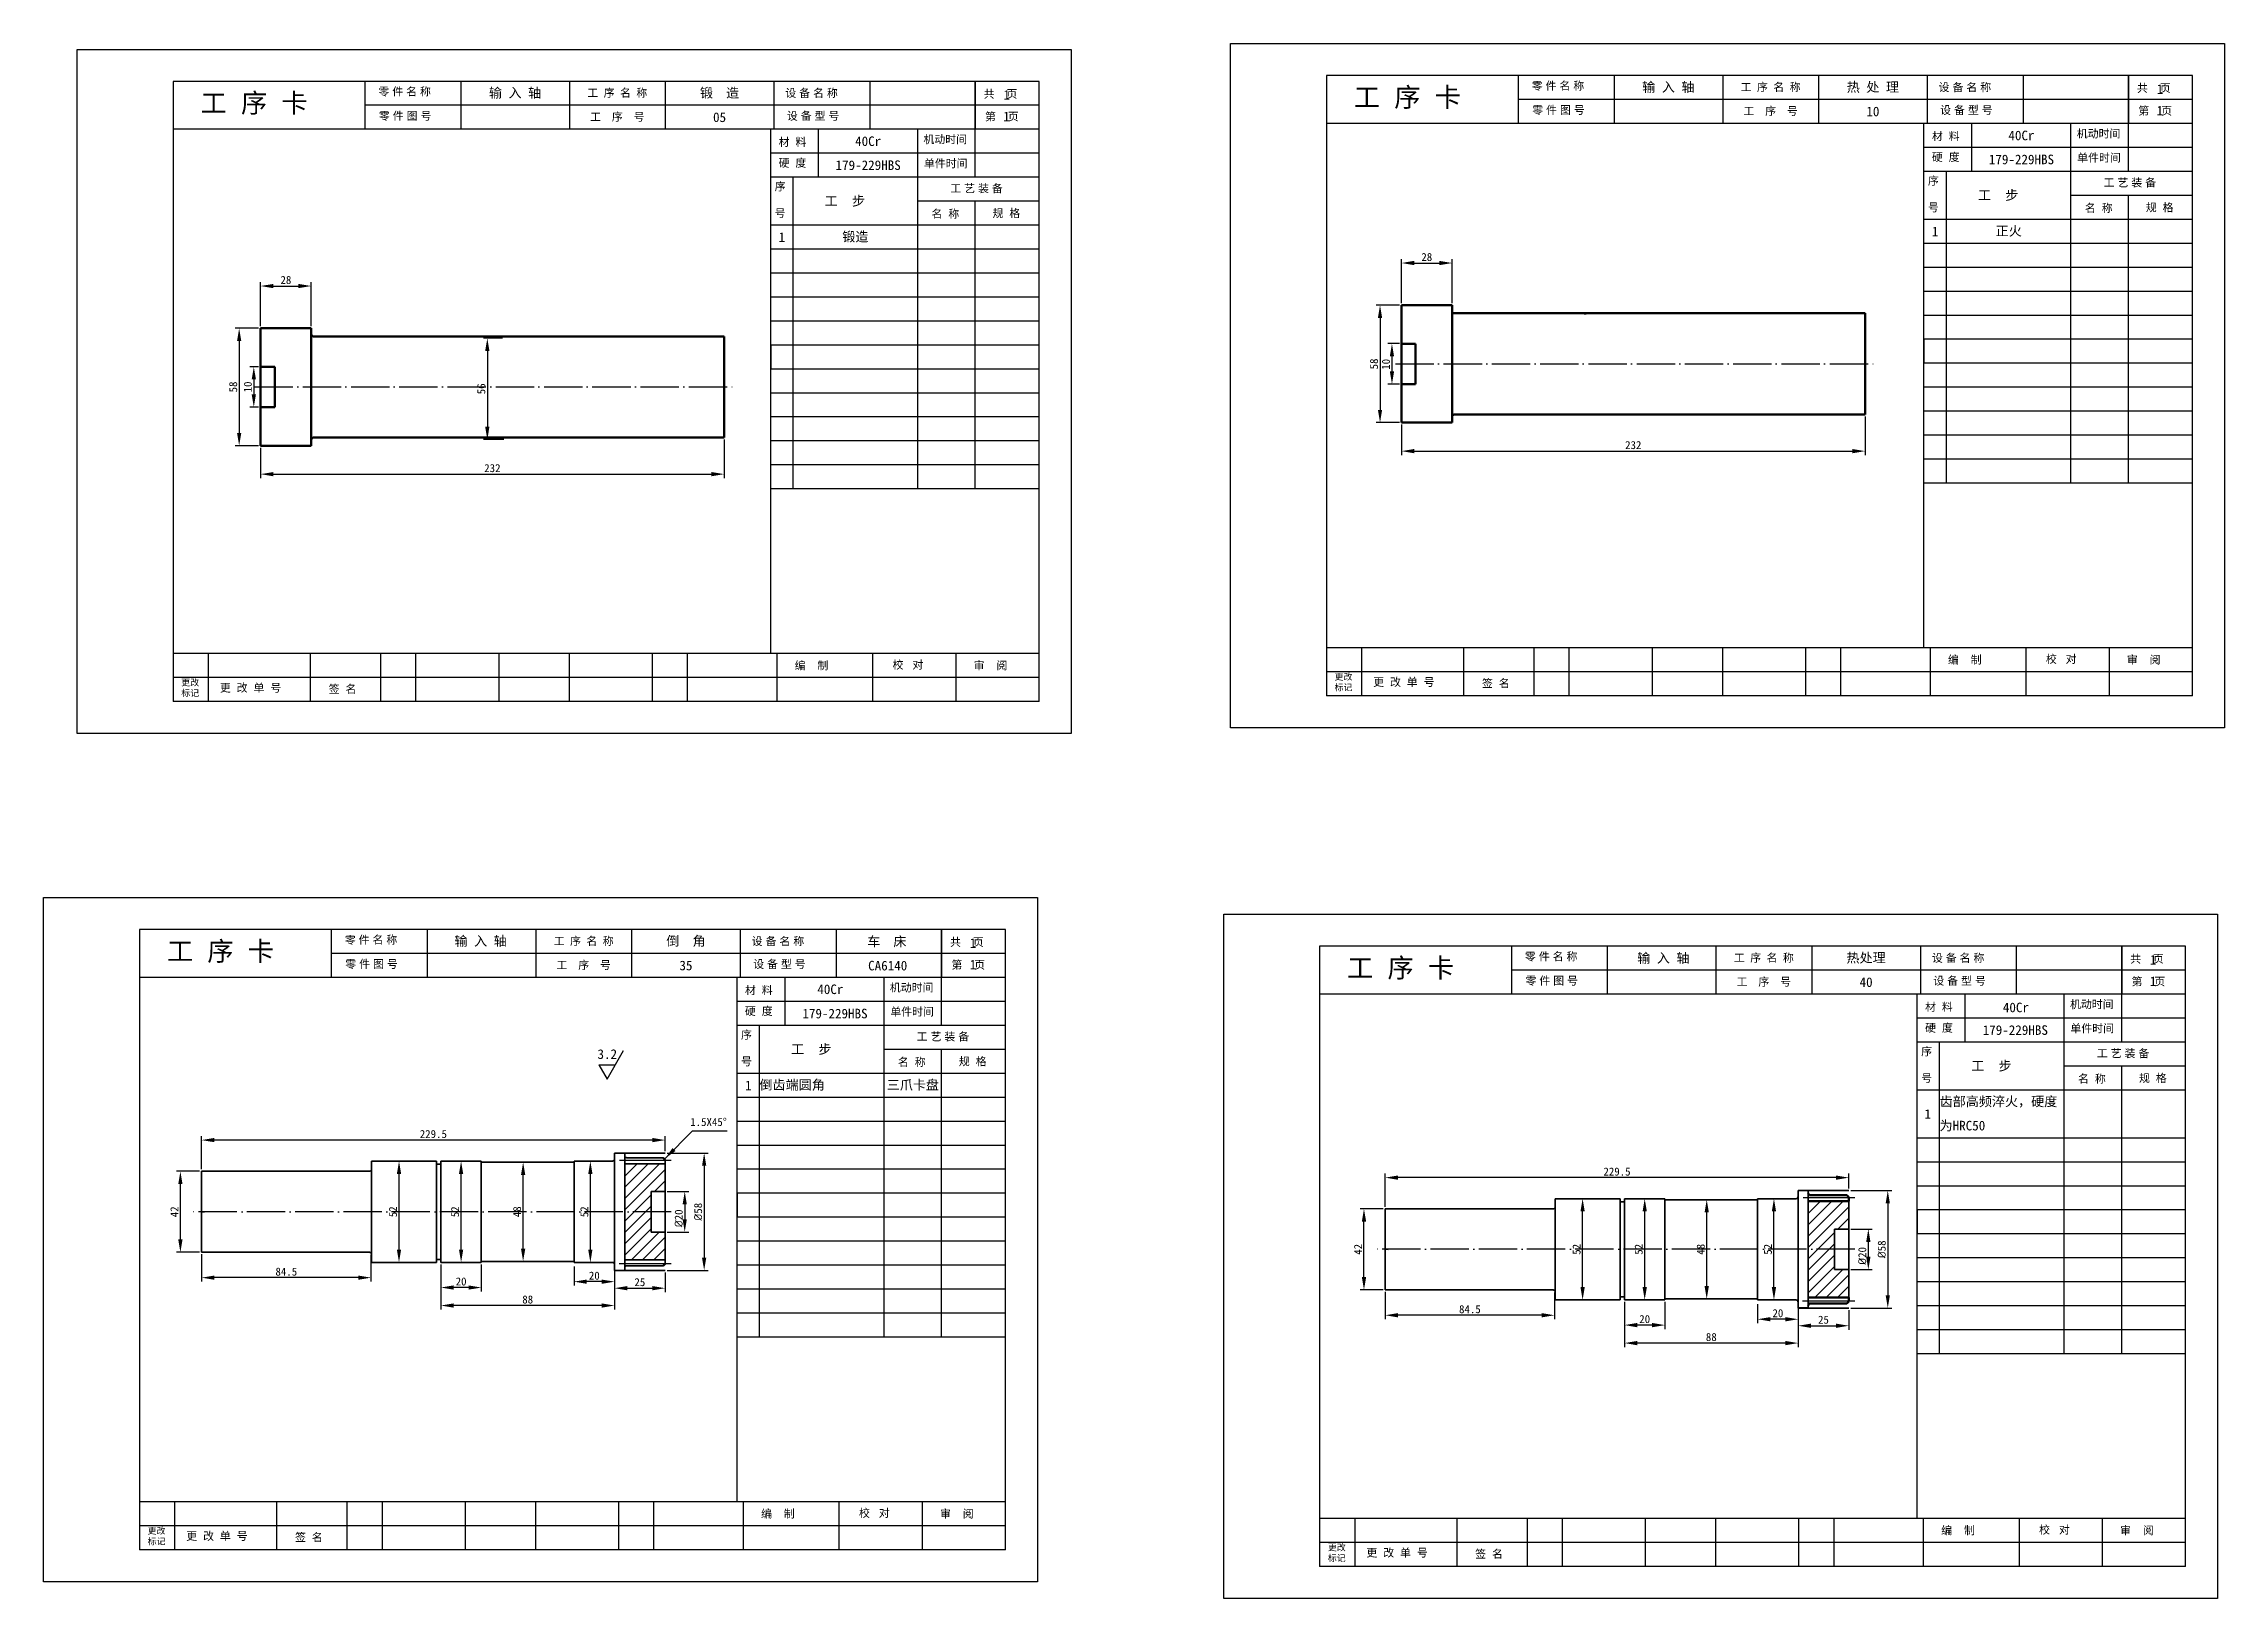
# Model space of a CAD drawing. Header units: millimetres. Extents: x -768 to 1998, y -1210 to -137.
# Drawn here: x -49 to 633, y -750 to -264 of the extents above; entities that cross this region are included whole.
import ezdxf

# ---------------------------------------------------------------- set-up
doc = ezdxf.new("R2010")
doc.units = ezdxf.units.MM
doc.header["$LTSCALE"] = 0.5
doc.header["$MEASUREMENT"] = 0
doc.linetypes.add('ACAD_ISO04W100', pattern=[30, 24, -3, 0, -3])
doc.layers.add('bx', color=4, linetype='Continuous', plot=False)
doc.layers.add('xi', color=7, linetype='Continuous', lineweight=35)
doc.layers.add('粗实线', color=7, linetype='Continuous', lineweight=70)
for name, color, linetype in [('中心线', 255, 'ACAD_ISO04W100'), ('尺寸标注', 255, 'Continuous'), ('标注线', 3, 'Continuous')]:
    doc.layers.add(name, color=color, linetype=linetype)
doc.styles.get("Standard").update_dxf_attribs({"font": '', "height": 2.5})
doc.styles.get('Standard').set_extended_font_data('SimSun')
doc.dimstyles.new('DIN', dxfattribs={"dimtxt": 2.5, "dimasz": 4, "dimexe": 1.25, "dimexo": 0.625, "dimtad": 1, "dimdec": 4, "dimdsep": 46, "dimlunit": 6, "dimtxsty": 'Standard', "dimcen": 2.5, "dimadec": 0, "dimazin": 0, "dimtfac": 1, "dimtdec": 4, "dimtmove": 0, "dimatfit": 3, "dimfxl": 1, "dimtvp": 1, "dimtolj": 1, "dimtzin": 0, "dimarcsym": 0})
doc.dimstyles.new('zhijingbiaozhu', dxfattribs={"dimtxt": 4, "dimasz": 4, "dimexe": 1.25, "dimexo": 0.625, "dimtad": 1, "dimtxsty": 'Standard', "dimcen": 2.5, "dimadec": 0, "dimazin": 0, "dimtfac": 1, "dimtmove": 0, "dimatfit": 3, "dimfxl": 1, "dimarcsym": 0})

msp = doc.modelspace()

# ---------------------------------------------------------------- texts
at = {"color": 0, "linetype": 'ByBlock', "attachment_point": 1}
for s, insert, char_height, width in [('{\\fￋￎￌ￥|b0|i0|c134|p2;工  序  卡}', (-0.35038, -279.21202), 6, 58.6449659), ('{\\fￋￎￌ￥|b0|i0|c134|p2;共    页}', (244.69454, -278.1337), 2.5, 17.6706), ('{\\fￋￎￌ￥|b0|i0|c134|p2;工  序  卡}', (360.54987, -277.40915), 6, 58.6449659), ('{\\fￋￎￌ￥|b0|i0|c134|p2;共    页}', (605.59479, -276.33082), 2.5, 17.6706), ('{\\fￋￎￌ￥|b0|i0|c134|p2;第    页}', (245.12554, -285.23678), 2.5, 18.5326), ('{\\fￋￎￌ￥|b0|i0|c134|p2;第    页}', (606.02579, -283.43391), 2.5, 18.5326), ('{\\fￋￎￌ￥|b0|i0|c134|p2;机动时间}', (225.85821, -292.36114), 2.5, 18), ('{\\fￋￎￌ￥|b0|i0|c134|p2;机动时间}', (586.75846, -290.55827), 2.5, 18), ('{\\fￋￎￌ￥|b0|i0|c134|p2;单件时间}', (225.99458, -299.90505), 2.5, 18), ('{\\fￋￎￌ￥|b0|i0|c134|p2;单件时间}', (586.89483, -298.10218), 2.5, 18), ('{\\fￋￎￌ￥|b0|i0|c134|p2;工    步}', (194.94668, -311.36152), 3, 28.7499), ('{\\fￋￎￌ￥|b0|i0|c134|p2;工    步}', (555.84693, -309.55865), 3, 28.7499), ('{\\fￋￎￌ￥|b0|i0|c134|p2;工  序  卡}', (-10.87228, -544.56582), 6, 58.6449659), ('{\\fￋￎￌ￥|b0|i0|c134|p2;共    页}', (234.17264, -543.48749), 2.5, 17.6706), ('{\\fￋￎￌ￥|b0|i0|c134|p2;第    页}', (234.60363, -550.59058), 2.5, 18.5326), ('{\\fￋￎￌ￥|b0|i0|c134|p2;工  序  卡}', (358.42979, -549.78887), 6, 58.6449659), ('{\\fￋￎￌ￥|b0|i0|c134|p2;共    页}', (603.47471, -548.71055), 2.5, 17.6706), ('{\\fￋￎￌ￥|b0|i0|c134|p2;机动时间}', (215.33631, -557.71494), 2.5, 18), ('{\\fￋￎￌ￥|b0|i0|c134|p2;第    页}', (603.9057, -555.81363), 2.5, 18.5326), ('{\\fￋￎￌ￥|b0|i0|c134|p2;单件时间}', (215.47268, -565.25885), 2.5, 18), ('{\\fￋￎￌ￥|b0|i0|c134|p2;机动时间}', (584.63838, -562.93799), 2.5, 18), ('{\\fￋￎￌ￥|b0|i0|c134|p2;单件时间}', (584.77475, -570.4819), 2.5, 18), ('{\\fￋￎￌ￥|b0|i0|c134|p2;工    步}', (184.42478, -576.71532), 3, 28.7499), ('{\\fￋￎￌ￥|b0|i0|c134|p2;工    步}', (553.72685, -581.93837), 3, 28.7499)]:
    msp.add_mtext(s, dxfattribs=dict(at, insert=insert, char_height=char_height, width=width))
at = {"color": 0, "linetype": 'ByBlock', "lineweight": 30, "attachment_point": 1}
for s, insert, char_height, width in [('\\fￋￎￌ￥|b0|i0|c134|p2;零 件 名 称', (55.29198, -277.4129), 2.5, 36.6), ('\\fￋￎￌ￥|b0|i0|c134|p2;零 件 名 称', (416.19223, -275.61003), 2.5, 36.6), ('\\fￋￎￌ￥|b0|i0|c134|p2;零 件 图 号', (55.45193, -284.99501), 2.5, 30), ('\\fￋￎￌ￥|b0|i0|c134|p2;设 备 型 号', (183.09913, -285.01879), 2.5, 29.4), ('\\fￋￎￌ￥|b0|i0|c134|p2;零 件 图 号', (416.35218, -283.19213), 2.5, 30), ('\\fￋￎￌ￥|b0|i0|c134|p2;设 备 型 号', (543.99938, -283.21591), 2.5, 29.4), ('{\\fￋￎￌ￥|b0|i0|c134|p2;材  料}', (180.51599, -293.1917), 2.5, 15), ('{\\fￋￎￌ￥|b0|i0|c134|p2;材  料}', (541.41624, -291.38882), 2.5, 15), ('{\\fￋￎￌ￥|b0|i0|c134|p2;硬  度}', (180.51599, -299.71217), 2.5, 14.2145265), ('{\\fￋￎￌ￥|b0|i0|c134|p2;硬  度}', (541.41624, -297.9093), 2.5, 14.2145265), ('{\\fￋￎￌ￥|b0|i0|c134|p2;序\\P\\P号}', (179.28188, -307.12251), 2.5, 5.073), ('{\\fￋￎￌ￥|b0|i0|c134|p2;序\\P\\P号}', (540.18213, -305.31963), 2.5, 5.073), ('{\\fￋￎￌ￥|b0|i0|c134|p2;工 艺 装 备}', (595.15848, -305.8927), 2.5, 38.2164), ('{\\fￋￎￌ￥|b0|i0|c134|p2;工 艺 装 备}', (234.25823, -307.69558), 2.5, 38.2164), ('{\\fￋￎￌ￥|b0|i0|c134|p2;名  称}', (589.27476, -313.86251), 2.5, 17.7554), ('{\\fￋￎￌ￥|b0|i0|c134|p2;规  格}', (608.34821, -313.65899), 2.5, 29.7614), ('{\\fￋￎￌ￥|b0|i0|c134|p2;名  称}', (228.37451, -315.66539), 2.5, 17.7554), ('{\\fￋￎￌ￥|b0|i0|c134|p2;规  格}', (247.44796, -315.46187), 2.5, 29.7614), ('{\\fￋￎￌ￥|b0|i0|c134|p2;编    制}', (185.5491, -456.96183), 2.5, 30), ('{\\fￋￎￌ￥|b0|i0|c134|p2;校   对}', (216.1976, -456.74592), 2.5, 26), ('{\\fￋￎￌ￥|b0|i0|c134|p2;审    阅}', (241.5491, -456.96183), 2.5, 26), ('{\\fￋￎￌ￥|b0|i0|c134|p2;编    制}', (546.44935, -455.15896), 2.5, 30), ('{\\fￋￎￌ￥|b0|i0|c134|p2;校   对}', (577.09785, -454.94304), 2.5, 26), ('{\\fￋￎￌ￥|b0|i0|c134|p2;审    阅}', (602.44935, -455.15896), 2.5, 26), ('更改{\\fￋￎￌ￥|b0|i0|c134|p2;\\P}标记', (-6.40317, -462.51304), 2, 9), ('更{\\fￋￎￌ￥|b0|i0|c134|p2;  }改{\\fￋￎￌ￥|b0|i0|c134|p2;  }单{\\fￋￎￌ￥|b0|i0|c134|p2;  }号', (5.67211, -463.92887), 2.5, 30.9400451), ('签{\\fￋￎￌ￥|b0|i0|c134|p2;  }名', (39.72735, -464.31266), 2.5, 18.2414), ('{\\fￋￎￌ￥|b0|i0|c134|p2;更改\\P标记}', (354.49708, -460.71016), 2, 9), ('{\\fￋￎￌ￥|b0|i0|c134|p2;更  改  单  号}', (366.57236, -462.12599), 2.5, 30.9400451), ('{\\fￋￎￌ￥|b0|i0|c134|p2;签  名}', (400.6276, -462.50978), 2.5, 18.2414), ('\\fￋￎￌ￥|b0|i0|c134|p2;零 件 名 称', (44.77008, -542.7667), 2.5, 36.6), ('\\fￋￎￌ￥|b0|i0|c134|p2;零 件 图 号', (44.93003, -550.3488), 2.5, 30), ('\\fￋￎￌ￥|b0|i0|c134|p2;设 备 型 号', (172.57722, -550.37258), 2.5, 29.4), ('\\fￋￎￌ￥|b0|i0|c134|p2;零 件 名 称', (414.07215, -547.98975), 2.5, 36.6), ('{\\fￋￎￌ￥|b0|i0|c134|p2;材  料}', (169.99409, -558.54549), 2.5, 15), ('\\fￋￎￌ￥|b0|i0|c134|p2;零 件 图 号', (414.2321, -555.57186), 2.5, 30), ('\\fￋￎￌ￥|b0|i0|c134|p2;设 备 型 号', (541.87929, -555.59563), 2.5, 29.4), ('{\\fￋￎￌ￥|b0|i0|c134|p2;硬  度}', (169.99409, -565.06597), 2.5, 14.2145265), ('{\\fￋￎￌ￥|b0|i0|c134|p2;材  料}', (539.29616, -563.76855), 2.5, 15), ('{\\fￋￎￌ￥|b0|i0|c134|p2;序\\P\\P号}', (168.75998, -572.4763), 2.5, 5.073), ('{\\fￋￎￌ￥|b0|i0|c134|p2;工 艺 装 备}', (223.73633, -573.04937), 2.5, 38.2164), ('{\\fￋￎￌ￥|b0|i0|c134|p2;硬  度}', (539.29616, -570.28902), 2.5, 14.2145265), ('{\\fￋￎￌ￥|b0|i0|c134|p2;序\\P\\P号}', (538.06205, -577.69936), 2.5, 5.073), ('{\\fￋￎￌ￥|b0|i0|c134|p2;工 艺 装 备}', (593.0384, -578.27243), 2.5, 38.2164), ('{\\fￋￎￌ￥|b0|i0|c134|p2;名  称}', (217.85261, -581.01918), 2.5, 17.7554), ('{\\fￋￎￌ￥|b0|i0|c134|p2;规  格}', (236.92606, -580.81566), 2.5, 29.7614), ('{\\fￋￎￌ￥|b0|i0|c134|p2;名  称}', (587.15468, -586.24223), 2.5, 17.7554), ('{\\fￋￎￌ￥|b0|i0|c134|p2;规  格}', (606.22813, -586.03871), 2.5, 29.7614), ('{\\fￋￎￌ￥|b0|i0|c134|p2;编    制}', (175.0272, -722.31563), 2.5, 30), ('{\\fￋￎￌ￥|b0|i0|c134|p2;校   对}', (205.6757, -722.09971), 2.5, 26), ('{\\fￋￎￌ￥|b0|i0|c134|p2;审    阅}', (231.0272, -722.31563), 2.5, 26), ('{\\fￋￎￌ￥|b0|i0|c134|p2;更改\\P标记}', (-16.92508, -727.86683), 2, 9), ('{\\fￋￎￌ￥|b0|i0|c134|p2;更  改  单  号}', (-4.84979, -729.28266), 2.5, 30.9400451), ('{\\fￋￎￌ￥|b0|i0|c134|p2;签  名}', (29.20545, -729.66645), 2.5, 18.2414), ('{\\fￋￎￌ￥|b0|i0|c134|p2;编    制}', (544.32927, -727.53868), 2.5, 30), ('{\\fￋￎￌ￥|b0|i0|c134|p2;校   对}', (574.97777, -727.32276), 2.5, 26), ('{\\fￋￎￌ￥|b0|i0|c134|p2;审    阅}', (600.32927, -727.53868), 2.5, 26), ('{\\fￋￎￌ￥|b0|i0|c134|p2;更改\\P标记}', (352.37699, -733.08988), 2, 9), ('{\\fￋￎￌ￥|b0|i0|c134|p2;更  改  单  号}', (364.45228, -734.50571), 2.5, 30.9400451), ('{\\fￋￎￌ￥|b0|i0|c134|p2;签  名}', (398.50752, -734.8895), 2.5, 18.2414)]:
    msp.add_mtext(s, dxfattribs=dict(at, insert=insert, char_height=char_height, width=width))
for s, insert, char_height, width, attachment_point in [('{\\fKaiTi_GB2312|b0|i0|c134|p49;输 入 轴}', (98.0491, -279.21183), 3, 34, 5), ('工 序 名 称', (130.0491, -279.21183), 2.5, 30, 5), ('{\\fKaiTi_GB2312|b0|i0|c134|p49;锻  造}', (162.0491, -279.21183), 3, 34, 5), ('1', (250.86992, -278.19563), 3, 6.1620423, 1), ('{\\fKaiTi_GB2312|b0|i0|c134|p49;输 入 轴}', (458.94935, -277.40896), 3, 34, 5), ('工 序 名 称', (490.94935, -277.40896), 2.5, 30, 5), ('{\\fKaiTi_GB2312|b0|i0|c134|p49;热 处 理}', (522.94935, -277.40896), 3, 34, 5), ('1', (611.77017, -276.39276), 3, 6.1620423, 1), ('工  序  号', (130.0491, -286.71183), 2.5, 30, 5), ('05', (162.0491, -286.71183), 3, 34, 5), ('1', (250.83573, -284.92617), 3, 6.1620423, 1), ('工  序  号', (490.94935, -284.90896), 2.5, 30, 5), ('10', (522.94935, -284.90896), 3, 34, 5), ('1', (611.73598, -283.12329), 3, 6.1620423, 1), ('40Cr', (208.5491, -294.21183), 3, 31, 5), ('40Cr', (569.44935, -292.40896), 3, 31, 5), ('{\\fKaiTi_GB2312|b0|i0|c134|p49;正火}', (565.44935, -322.40896), 3, 39, 5), ('1', (181.5491, -324.21183), 3, 7, 5), ('{\\fKaiTi_GB2312|b0|i0|c134|p49;锻造}', (204.5491, -324.21183), 3, 39, 5), ('1', (542.44935, -322.40896), 3, 7, 5), ('{\\fKaiTi_GB2312|b0|i0|c134|p49;输 入 轴}', (87.27027, -544.55535), 3, 34, 5), ('工 序 名 称', (119.5272, -544.56563), 2.5, 30, 5), ('1', (240.34802, -543.54943), 3, 6.1620423, 1), ('工  序  号', (119.5272, -552.06563), 2.5, 30, 5), ('1', (240.31383, -550.27996), 3, 6.1620423, 1), ('{\\fKaiTi_GB2312|b0|i0|c134|p49;输 入 轴}', (457.39034, -549.88065), 3, 34, 5), ('工 序 名 称', (488.82927, -549.78868), 2.5, 30, 5), ('1', (609.65009, -548.77248), 3, 6.1620423, 1), ('40Cr', (196.72041, -559.51863), 3, 31, 5), ('工  序  号', (488.82927, -557.28868), 2.5, 30, 5), ('1', (609.6159, -555.50301), 3, 6.1620423, 1), ('40Cr', (567.70987, -565.19874), 3, 31, 5)]:
    msp.add_mtext(s, dxfattribs=dict(insert=insert, char_height=char_height, width=width, attachment_point=attachment_point))
at = {"color": 0, "linetype": 'ByBlock', "lineweight": 40, "char_height": 2.5, "width": 26.4, "attachment_point": 1}
for insert in [(182.6305, -277.86743), (543.53075, -276.06455), (172.1086, -543.22122), (541.41067, -548.44427)]:
    msp.add_mtext('\\fￋￎￌ￥|b0|i0|c134|p2;设 备 名 称', dxfattribs=dict(at, insert=insert))
at = {"layer": 'xi'}
for s, insert, char_height, width, attachment_point in [('179-229HBS', (208.5491, -301.71183), 3, 31, 5), ('179-229HBS', (569.44935, -299.90896), 3, 31, 5), ('{\\fKaiTi_GB2312|b0|i0|c134|p49;倒  角}', (151.5272, -544.56563), 3, 34, 5), ('{\\fKaiTi_GB2312|b0|i0|c134|p49;车  床}', (214.38518, -544.71446), 3, 33, 5), ('35', (151.5272, -552.06563), 3, 34, 5), ('CA6140', (214.66532, -552.1184), 3, 33, 5), ('{\\fKaiTi_GB2312|b0|i0|c134|p49;热处理}', (520.82927, -549.78868), 3, 34, 5), ('40', (520.82927, -557.28868), 3, 34, 5), ('179-229HBS', (198.17286, -567.11574), 3, 31, 5), ('179-229HBS', (567.52275, -572.27835), 3, 31, 5), ('1', (171.0272, -589.56563), 3, 7, 5), ('{\\fKaiTi_GB2312|b0|i0|c134|p49;倒齿端圆角}', (174.5272, -589.56563), 3, 39, 4), ('{\\fKaiTi_GB2312|b0|i0|c134|p49;齿部高频淬火，硬度}', (543.82927, -594.78868), 3, 39, 4), ('1.5X45%%D', (158.59252, -601.02852), 2.5, 11.5692359, 5), ('1', (540.11094, -598.51666), 3, 7, 5), ('{\\fKaiTi_GB2312|b0|i0|c134|p49;为}HRC50', (543.82927, -602.28868), 3, 39, 4)]:
    msp.add_mtext(s, dxfattribs=dict(at, insert=insert, char_height=char_height, width=width, attachment_point=attachment_point))
at = {"layer": '尺寸标注', "color": 0, "char_height": 3}
for s, insert, width, attachment_point in [('3.2', (123.85309, -578.27064), 31.134984, 1), ('{\\fKaiTi_GB2312|b0|i0|c134|p49;三爪卡盘}', (222.5272, -589.56563), 18, 5)]:
    msp.add_mtext(s, dxfattribs=dict(at, insert=insert, width=width, attachment_point=attachment_point))

# ---------------------------------------------------------------- blocks, each defined once
blk = doc.blocks.new('gxk1')
at = {"linetype": 'Continuous'}
for p, q in [((84, 7.5), (0, 7.5)), ((0, 0), (0, 7.5)), ((7, 0), (7, 7.5)), ((46, 0), (46, 7.5)), ((64, 0), (64, 7.5)), ((84, 0), (84, 7.5)), ((84, 0), (0, 0))]:
    blk.add_line(p, q, dxfattribs=at)
at = {"linetype": 'Continuous', "flags": 8}
for tag, p in [('XH', (0, 0)), ('GB', (7, 0)), ('MC', (46, 0)), ('GG', (64, 0))]:
    blk.add_attdef(tag, p, '', height=7, dxfattribs=at)
blk = doc.blocks.new('qw')
at = {"layer": '尺寸标注', "color": 0}
for p, q in [((0, 0), (11.5, 20)), ((-5.8, 10), (5.8, 10)), ((-5.8, 10), (0, 0))]:
    blk.add_line(p, q, dxfattribs=at)
blk = doc.blocks.new('*D138')
at = {"layer": 'Defpoints', "color": 0, "transparency": 16777216}
for p in [(-0.04, -606.67), (145.03, -610.72), (-0.04, -616.43)]:
    blk.add_point(p, dxfattribs=at)
at = {"layer": 'xi', "color": 0, "lineweight": -2, "transparency": 16777216}
for p, q in [((-0.04, -615.8), (-0.04, -605.42)), ((141.03, -606.67), (3.96, -606.67)), ((145.03, -610.09), (145.03, -605.42))]:
    blk.add_line(p, q, dxfattribs=at)
at = {"layer": 'xi', "color": 0, "transparency": 16777216}
for points in [[(3.96, -606), (3.96, -607.33), (-0.04, -606.67)], [(141.03, -606), (141.03, -607.33), (145.03, -606.67)]]:
    blk.add_solid(points, dxfattribs=at)
at = {"layer": 'xi', "color": 0, "transparency": 16777216, "insert": (72.49, -604.79), "char_height": 2.5, "attachment_point": 5}
blk.add_mtext('\\A1;229.5', dxfattribs=at)
blk = doc.blocks.new('*D139')
at = {"layer": 'Defpoints', "color": 0, "transparency": 16777216}
for p in [(121.62, -613.26), (122.51, -613.26), (122.51, -644.93)]:
    blk.add_point(p, dxfattribs=at)
at = {"layer": 'xi', "color": 0, "lineweight": -2, "transparency": 16777216}
for p, q in [((121.88, -613.26), (120.37, -613.26)), ((121.62, -640.93), (121.62, -617.26)), ((121.88, -644.93), (120.37, -644.93))]:
    blk.add_line(p, q, dxfattribs=at)
at = {"layer": 'xi', "color": 0, "transparency": 16777216}
for points in [[(120.95, -617.26), (122.28, -617.26), (121.62, -613.26)], [(120.95, -640.93), (122.28, -640.93), (121.62, -644.93)]]:
    blk.add_solid(points, dxfattribs=at)
at = {"layer": 'xi', "color": 0, "transparency": 16777216, "insert": (119.74, -629.09), "char_height": 2.5, "attachment_point": 5, "rotation": 90}
blk.add_mtext('\\A1;52', dxfattribs=at)
blk = doc.blocks.new('*D140')
at = {"layer": 'Defpoints', "color": 0, "transparency": 16777216}
for p in [(99.19, -613.57), (100.58, -613.57), (99.19, -644.61)]:
    blk.add_point(p, dxfattribs=at)
at = {"layer": 'xi', "color": 0, "lineweight": -2, "transparency": 16777216}
for p, q in [((99.82, -613.57), (101.83, -613.57)), ((100.58, -640.61), (100.58, -617.57)), ((99.82, -644.61), (101.83, -644.61))]:
    blk.add_line(p, q, dxfattribs=at)
at = {"layer": 'xi', "color": 0, "transparency": 16777216}
for points in [[(99.91, -617.57), (101.25, -617.57), (100.58, -613.57)], [(99.91, -640.61), (101.25, -640.61), (100.58, -644.61)]]:
    blk.add_solid(points, dxfattribs=at)
at = {"layer": 'xi', "color": 0, "transparency": 16777216, "insert": (98.7, -629.09), "char_height": 2.5, "attachment_point": 5, "rotation": 90}
blk.add_mtext('\\A1;48', dxfattribs=at)
blk = doc.blocks.new('*D141')
at = {"layer": 'Defpoints', "color": 0, "transparency": 16777216}
for p in [(81.17, -613.26), (81.17, -613.26), (81.17, -644.93)]:
    blk.add_point(p, dxfattribs=at)
at = {"layer": 'xi', "color": 0, "lineweight": -2, "transparency": 16777216}
for p, q in [((80.54, -613.26), (79.92, -613.26)), ((81.17, -640.93), (81.17, -617.26)), ((80.54, -644.93), (79.92, -644.93))]:
    blk.add_line(p, q, dxfattribs=at)
at = {"layer": 'xi', "color": 0, "transparency": 16777216}
for points in [[(80.5, -617.26), (81.83, -617.26), (81.17, -613.26)], [(80.5, -640.93), (81.83, -640.93), (81.17, -644.93)]]:
    blk.add_solid(points, dxfattribs=at)
at = {"layer": 'xi', "color": 0, "transparency": 16777216, "insert": (79.29, -629.09), "char_height": 2.5, "attachment_point": 5, "rotation": 90}
blk.add_mtext('\\A1;52', dxfattribs=at)
blk = doc.blocks.new('*D142')
at = {"layer": 'Defpoints', "color": 0, "transparency": 16777216}
for p in [(61.74, -613.26), (63.31, -613.26), (63.31, -644.93)]:
    blk.add_point(p, dxfattribs=at)
at = {"layer": 'xi', "color": 0, "lineweight": -2, "transparency": 16777216}
for p, q in [((62.69, -613.26), (60.49, -613.26)), ((61.74, -640.93), (61.74, -617.26)), ((62.69, -644.93), (60.49, -644.93))]:
    blk.add_line(p, q, dxfattribs=at)
at = {"layer": 'xi', "color": 0, "transparency": 16777216}
for points in [[(61.07, -617.26), (62.41, -617.26), (61.74, -613.26)], [(61.07, -640.93), (62.41, -640.93), (61.74, -644.93)]]:
    blk.add_solid(points, dxfattribs=at)
at = {"layer": 'xi', "color": 0, "transparency": 16777216, "insert": (59.87, -629.09), "char_height": 2.5, "attachment_point": 5, "rotation": 90}
blk.add_mtext('\\A1;52', dxfattribs=at)
blk = doc.blocks.new('*D143')
at = {"layer": 'Defpoints', "color": 0, "transparency": 16777216}
for p in [(-6.67, -616.43), (-0.04, -616.43), (-0.04, -641.77)]:
    blk.add_point(p, dxfattribs=at)
at = {"layer": 'xi', "color": 0, "lineweight": -2, "transparency": 16777216}
for p, q in [((-0.67, -616.43), (-7.92, -616.43)), ((-6.67, -637.77), (-6.67, -620.43)), ((-0.67, -641.77), (-7.92, -641.77))]:
    blk.add_line(p, q, dxfattribs=at)
at = {"layer": 'xi', "color": 0, "transparency": 16777216}
for points in [[(-7.34, -620.43), (-6.01, -620.43), (-6.67, -616.43)], [(-7.34, -637.77), (-6.01, -637.77), (-6.67, -641.77)]]:
    blk.add_solid(points, dxfattribs=at)
at = {"layer": 'xi', "color": 0, "transparency": 16777216, "insert": (-8.55, -629.1), "char_height": 2.5, "attachment_point": 5, "rotation": 90}
blk.add_mtext('\\A1;42', dxfattribs=at)
blk = doc.blocks.new('*D144')
at = {"layer": 'Defpoints', "color": 0, "transparency": 16777216}
for p in [(116.51, -645.6), (129.18, -645.6), (116.51, -650.96)]:
    blk.add_point(p, dxfattribs=at)
at = {"layer": 'xi', "color": 0, "lineweight": -2, "transparency": 16777216}
for p, q in [((116.51, -646.23), (116.51, -652.21)), ((129.18, -646.23), (129.18, -652.21)), ((125.18, -650.96), (120.51, -650.96))]:
    blk.add_line(p, q, dxfattribs=at)
at = {"layer": 'xi', "color": 0, "transparency": 16777216}
for points in [[(120.51, -650.3), (120.51, -651.63), (116.51, -650.96)], [(125.18, -650.3), (125.18, -651.63), (129.18, -650.96)]]:
    blk.add_solid(points, dxfattribs=at)
at = {"layer": 'xi', "color": 0, "transparency": 16777216, "insert": (122.85, -649.09), "char_height": 2.5, "attachment_point": 5}
blk.add_mtext('\\A1;20', dxfattribs=at)
blk = doc.blocks.new('*D145')
at = {"layer": 'Defpoints', "color": 0, "transparency": 16777216}
for p in [(74.83, -644.93), (87.5, -644.93), (74.83, -652.8)]:
    blk.add_point(p, dxfattribs=at)
at = {"layer": 'xi', "color": 0, "lineweight": -2, "transparency": 16777216}
for p, q in [((74.83, -645.55), (74.83, -654.05)), ((87.5, -645.55), (87.5, -654.05)), ((83.5, -652.8), (78.83, -652.8))]:
    blk.add_line(p, q, dxfattribs=at)
at = {"layer": 'xi', "color": 0, "transparency": 16777216}
for points in [[(78.83, -652.13), (78.83, -653.46), (74.83, -652.8)], [(83.5, -652.13), (83.5, -653.46), (87.5, -652.8)]]:
    blk.add_solid(points, dxfattribs=at)
at = {"layer": 'xi', "color": 0, "transparency": 16777216, "insert": (81.17, -650.92), "char_height": 2.5, "attachment_point": 5}
blk.add_mtext('\\A1;20', dxfattribs=at)
blk = doc.blocks.new('*D146')
at = {"layer": 'Defpoints', "color": 0, "transparency": 16777216}
for p in [(-0.04, -641.77), (52.97, -641.97), (-0.04, -649.71)]:
    blk.add_point(p, dxfattribs=at)
at = {"layer": 'xi', "color": 0, "lineweight": -2, "transparency": 16777216}
for p, q in [((-0.04, -642.39), (-0.04, -650.96)), ((52.97, -642.59), (52.97, -650.96)), ((48.97, -649.71), (3.96, -649.71))]:
    blk.add_line(p, q, dxfattribs=at)
at = {"layer": 'xi', "color": 0, "transparency": 16777216}
for points in [[(3.96, -649.05), (3.96, -650.38), (-0.04, -649.71)], [(48.97, -649.05), (48.97, -650.38), (52.97, -649.71)]]:
    blk.add_solid(points, dxfattribs=at)
at = {"layer": 'xi', "color": 0, "transparency": 16777216, "insert": (26.47, -647.84), "char_height": 2.5, "attachment_point": 5}
blk.add_mtext('\\A1;84.5', dxfattribs=at)
blk = doc.blocks.new('*D147')
at = {"layer": 'Defpoints', "color": 0, "transparency": 16777216}
for p in [(74.83, -647.45), (129.18, -647.45), (74.83, -658.43)]:
    blk.add_point(p, dxfattribs=at)
at = {"layer": 'xi', "color": 0, "lineweight": -2, "transparency": 16777216}
for p, q in [((74.83, -648.08), (74.83, -659.68)), ((129.18, -648.08), (129.18, -659.68)), ((125.18, -658.43), (78.83, -658.43))]:
    blk.add_line(p, q, dxfattribs=at)
at = {"layer": 'xi', "color": 0, "transparency": 16777216}
for points in [[(78.83, -657.76), (78.83, -659.09), (74.83, -658.43)], [(125.18, -657.76), (125.18, -659.09), (129.18, -658.43)]]:
    blk.add_solid(points, dxfattribs=at)
at = {"layer": 'xi', "color": 0, "transparency": 16777216, "insert": (102.01, -656.55), "char_height": 2.5, "attachment_point": 5}
blk.add_mtext('\\A1;88', dxfattribs=at)
blk = doc.blocks.new('*D148')
at = {"layer": 'Defpoints', "color": 0, "transparency": 16777216}
for p in [(129.18, -647.45), (145.03, -647.45), (145.03, -653)]:
    blk.add_point(p, dxfattribs=at)
at = {"layer": 'xi', "color": 0, "lineweight": -2, "transparency": 16777216}
for p, q in [((129.18, -648.08), (129.18, -654.25)), ((145.03, -648.08), (145.03, -654.25)), ((133.18, -653), (141.03, -653))]:
    blk.add_line(p, q, dxfattribs=at)
at = {"layer": 'xi', "color": 0, "transparency": 16777216}
for points in [[(133.18, -652.33), (133.18, -653.67), (129.18, -653)], [(141.03, -652.33), (141.03, -653.67), (145.03, -653)]]:
    blk.add_solid(points, dxfattribs=at)
at = {"layer": 'xi', "color": 0, "transparency": 16777216, "insert": (137.1, -651.13), "char_height": 2.5, "attachment_point": 5}
blk.add_mtext('\\A1;25', dxfattribs=at)
blk = doc.blocks.new('*D149')
at = {"layer": 'Defpoints', "color": 0, "transparency": 16777216}
for p in [(145.03, -622.76), (145.03, -635.43), (151.15, -635.43)]:
    blk.add_point(p, dxfattribs=at)
at = {"layer": 'xi', "color": 0, "lineweight": -2, "transparency": 16777216}
for p, q in [((145.65, -622.76), (152.4, -622.76)), ((151.15, -626.76), (151.15, -631.43)), ((145.65, -635.43), (152.4, -635.43))]:
    blk.add_line(p, q, dxfattribs=at)
at = {"layer": 'xi', "color": 0, "transparency": 16777216}
for points in [[(150.48, -626.76), (151.81, -626.76), (151.15, -622.76)], [(150.48, -631.43), (151.81, -631.43), (151.15, -635.43)]]:
    blk.add_solid(points, dxfattribs=at)
at = {"layer": 'xi', "color": 0, "transparency": 16777216, "insert": (149.27, -631.15), "char_height": 2.5, "attachment_point": 5, "rotation": 90}
blk.add_mtext('\\A1;{\\fISOCPEUR|b0|i0|c0|p34;%%C}20', dxfattribs=at)
blk = doc.blocks.new('*D150')
at = {"layer": 'Defpoints', "color": 0, "transparency": 16777216}
for p in [(145.03, -610.72), (145.03, -647.45), (157.23, -647.45)]:
    blk.add_point(p, dxfattribs=at)
at = {"layer": 'xi', "color": 0, "lineweight": -2, "transparency": 16777216}
for p, q in [((145.65, -610.72), (158.48, -610.72)), ((157.23, -614.72), (157.23, -643.45)), ((145.65, -647.45), (158.48, -647.45))]:
    blk.add_line(p, q, dxfattribs=at)
at = {"layer": 'xi', "color": 0, "transparency": 16777216}
for points in [[(156.56, -614.72), (157.9, -614.72), (157.23, -610.72)], [(156.56, -643.45), (157.9, -643.45), (157.23, -647.45)]]:
    blk.add_solid(points, dxfattribs=at)
at = {"layer": 'xi', "color": 0, "transparency": 16777216, "insert": (155.35, -629.09), "char_height": 2.5, "attachment_point": 5, "rotation": 90}
blk.add_mtext('\\A1;{\\fISOCPEUR|b0|i0|c0|p34;%%C}58', dxfattribs=at)
blk = doc.blocks.new('*D151')
at = {"layer": 'Defpoints', "color": 0, "transparency": 16777216}
for p in [(370.34, -618.42), (515.41, -622.47), (370.34, -628.18)]:
    blk.add_point(p, dxfattribs=at)
at = {"layer": 'xi', "color": 0, "lineweight": -2, "transparency": 16777216}
for p, q in [((370.34, -627.55), (370.34, -617.17)), ((511.41, -618.42), (374.34, -618.42)), ((515.41, -621.85), (515.41, -617.17))]:
    blk.add_line(p, q, dxfattribs=at)
at = {"layer": 'xi', "color": 0, "transparency": 16777216}
for points in [[(374.34, -617.75), (374.34, -619.09), (370.34, -618.42)], [(511.41, -617.75), (511.41, -619.09), (515.41, -618.42)]]:
    blk.add_solid(points, dxfattribs=at)
at = {"layer": 'xi', "color": 0, "transparency": 16777216, "insert": (442.88, -616.54), "char_height": 2.5, "attachment_point": 5}
blk.add_mtext('\\A1;229.5', dxfattribs=at)
blk = doc.blocks.new('*D152')
at = {"layer": 'Defpoints', "color": 0, "transparency": 16777216}
for p in [(492, -625.01), (492.89, -625.01), (492.89, -656.68)]:
    blk.add_point(p, dxfattribs=at)
at = {"layer": 'xi', "color": 0, "lineweight": -2, "transparency": 16777216}
for p, q in [((492.27, -625.01), (490.75, -625.01)), ((492, -652.68), (492, -629.01)), ((492.27, -656.68), (490.75, -656.68))]:
    blk.add_line(p, q, dxfattribs=at)
at = {"layer": 'xi', "color": 0, "transparency": 16777216}
for points in [[(491.33, -629.01), (492.66, -629.01), (492, -625.01)], [(491.33, -652.68), (492.66, -652.68), (492, -656.68)]]:
    blk.add_solid(points, dxfattribs=at)
at = {"layer": 'xi', "color": 0, "transparency": 16777216, "insert": (490.12, -640.84), "char_height": 2.5, "attachment_point": 5, "rotation": 90}
blk.add_mtext('\\A1;52', dxfattribs=at)
blk = doc.blocks.new('*D153')
at = {"layer": 'Defpoints', "color": 0, "transparency": 16777216}
for p in [(469.57, -625.32), (470.96, -625.32), (469.57, -656.36)]:
    blk.add_point(p, dxfattribs=at)
at = {"layer": 'xi', "color": 0, "lineweight": -2, "transparency": 16777216}
for p, q in [((470.2, -625.32), (472.21, -625.32)), ((470.96, -652.36), (470.96, -629.32)), ((470.2, -656.36), (472.21, -656.36))]:
    blk.add_line(p, q, dxfattribs=at)
at = {"layer": 'xi', "color": 0, "transparency": 16777216}
for points in [[(470.29, -629.32), (471.63, -629.32), (470.96, -625.32)], [(470.29, -652.36), (471.63, -652.36), (470.96, -656.36)]]:
    blk.add_solid(points, dxfattribs=at)
at = {"layer": 'xi', "color": 0, "transparency": 16777216, "insert": (469.09, -640.84), "char_height": 2.5, "attachment_point": 5, "rotation": 90}
blk.add_mtext('\\A1;48', dxfattribs=at)
blk = doc.blocks.new('*D154')
at = {"layer": 'Defpoints', "color": 0, "transparency": 16777216}
for p in [(451.55, -625.01), (451.55, -625.01), (451.55, -656.68)]:
    blk.add_point(p, dxfattribs=at)
at = {"layer": 'xi', "color": 0, "lineweight": -2, "transparency": 16777216}
for p, q in [((450.93, -625.01), (450.3, -625.01)), ((451.55, -652.68), (451.55, -629.01)), ((450.93, -656.68), (450.3, -656.68))]:
    blk.add_line(p, q, dxfattribs=at)
at = {"layer": 'xi', "color": 0, "transparency": 16777216}
for points in [[(450.88, -629.01), (452.22, -629.01), (451.55, -625.01)], [(450.88, -652.68), (452.22, -652.68), (451.55, -656.68)]]:
    blk.add_solid(points, dxfattribs=at)
at = {"layer": 'xi', "color": 0, "transparency": 16777216, "insert": (449.68, -640.84), "char_height": 2.5, "attachment_point": 5, "rotation": 90}
blk.add_mtext('\\A1;52', dxfattribs=at)
blk = doc.blocks.new('*D155')
at = {"layer": 'Defpoints', "color": 0, "transparency": 16777216}
for p in [(432.12, -625.01), (433.69, -625.01), (433.69, -656.68)]:
    blk.add_point(p, dxfattribs=at)
at = {"layer": 'xi', "color": 0, "lineweight": -2, "transparency": 16777216}
for p, q in [((433.07, -625.01), (430.87, -625.01)), ((432.12, -652.68), (432.12, -629.01)), ((433.07, -656.68), (430.87, -656.68))]:
    blk.add_line(p, q, dxfattribs=at)
at = {"layer": 'xi', "color": 0, "transparency": 16777216}
for points in [[(431.46, -629.01), (432.79, -629.01), (432.12, -625.01)], [(431.46, -652.68), (432.79, -652.68), (432.12, -656.68)]]:
    blk.add_solid(points, dxfattribs=at)
at = {"layer": 'xi', "color": 0, "transparency": 16777216, "insert": (430.25, -640.84), "char_height": 2.5, "attachment_point": 5, "rotation": 90}
blk.add_mtext('\\A1;52', dxfattribs=at)
blk = doc.blocks.new('*D156')
at = {"layer": 'Defpoints', "color": 0, "transparency": 16777216}
for p in [(363.71, -628.18), (370.34, -628.18), (370.34, -653.52)]:
    blk.add_point(p, dxfattribs=at)
at = {"layer": 'xi', "color": 0, "lineweight": -2, "transparency": 16777216}
for p, q in [((369.72, -628.18), (362.46, -628.18)), ((363.71, -649.52), (363.71, -632.18)), ((369.72, -653.52), (362.46, -653.52))]:
    blk.add_line(p, q, dxfattribs=at)
at = {"layer": 'xi', "color": 0, "transparency": 16777216}
for points in [[(363.04, -632.18), (364.38, -632.18), (363.71, -628.18)], [(363.04, -649.52), (364.38, -649.52), (363.71, -653.52)]]:
    blk.add_solid(points, dxfattribs=at)
at = {"layer": 'xi', "color": 0, "transparency": 16777216, "insert": (361.84, -640.85), "char_height": 2.5, "attachment_point": 5, "rotation": 90}
blk.add_mtext('\\A1;42', dxfattribs=at)
blk = doc.blocks.new('*D157')
at = {"layer": 'Defpoints', "color": 0, "transparency": 16777216}
for p in [(486.9, -657.36), (499.56, -657.36), (486.9, -662.72)]:
    blk.add_point(p, dxfattribs=at)
at = {"layer": 'xi', "color": 0, "lineweight": -2, "transparency": 16777216}
for p, q in [((486.9, -657.98), (486.9, -663.97)), ((499.56, -657.98), (499.56, -663.97)), ((495.56, -662.72), (490.9, -662.72))]:
    blk.add_line(p, q, dxfattribs=at)
at = {"layer": 'xi', "color": 0, "transparency": 16777216}
for points in [[(490.9, -662.05), (490.9, -663.38), (486.9, -662.72)], [(495.56, -662.05), (495.56, -663.38), (499.56, -662.72)]]:
    blk.add_solid(points, dxfattribs=at)
at = {"layer": 'xi', "color": 0, "transparency": 16777216, "insert": (493.23, -660.84), "char_height": 2.5, "attachment_point": 5}
blk.add_mtext('\\A1;20', dxfattribs=at)
blk = doc.blocks.new('*D158')
at = {"layer": 'Defpoints', "color": 0, "transparency": 16777216}
for p in [(445.22, -656.68), (457.88, -656.68), (445.22, -664.55)]:
    blk.add_point(p, dxfattribs=at)
at = {"layer": 'xi', "color": 0, "lineweight": -2, "transparency": 16777216}
for p, q in [((445.22, -657.31), (445.22, -665.8)), ((457.88, -657.31), (457.88, -665.8)), ((453.88, -664.55), (449.22, -664.55))]:
    blk.add_line(p, q, dxfattribs=at)
at = {"layer": 'xi', "color": 0, "transparency": 16777216}
for points in [[(449.22, -663.88), (449.22, -665.22), (445.22, -664.55)], [(453.88, -663.88), (453.88, -665.22), (457.88, -664.55)]]:
    blk.add_solid(points, dxfattribs=at)
at = {"layer": 'xi', "color": 0, "transparency": 16777216, "insert": (451.55, -662.68), "char_height": 2.5, "attachment_point": 5}
blk.add_mtext('\\A1;20', dxfattribs=at)
blk = doc.blocks.new('*D159')
at = {"layer": 'Defpoints', "color": 0, "transparency": 16777216}
for p in [(370.34, -653.52), (423.36, -653.72), (370.34, -661.47)]:
    blk.add_point(p, dxfattribs=at)
at = {"layer": 'xi', "color": 0, "lineweight": -2, "transparency": 16777216}
for p, q in [((370.34, -654.15), (370.34, -662.72)), ((423.36, -654.35), (423.36, -662.72)), ((419.36, -661.47), (374.34, -661.47))]:
    blk.add_line(p, q, dxfattribs=at)
at = {"layer": 'xi', "color": 0, "transparency": 16777216}
for points in [[(374.34, -660.8), (374.34, -662.13), (370.34, -661.47)], [(419.36, -660.8), (419.36, -662.13), (423.36, -661.47)]]:
    blk.add_solid(points, dxfattribs=at)
at = {"layer": 'xi', "color": 0, "transparency": 16777216, "insert": (396.85, -659.59), "char_height": 2.5, "attachment_point": 5}
blk.add_mtext('\\A1;84.5', dxfattribs=at)
blk = doc.blocks.new('*D160')
at = {"layer": 'Defpoints', "color": 0, "transparency": 16777216}
for p in [(445.22, -659.21), (499.56, -659.21), (445.22, -670.18)]:
    blk.add_point(p, dxfattribs=at)
at = {"layer": 'xi', "color": 0, "lineweight": -2, "transparency": 16777216}
for p, q in [((445.22, -659.83), (445.22, -671.43)), ((499.56, -659.83), (499.56, -671.43)), ((495.56, -670.18), (449.22, -670.18))]:
    blk.add_line(p, q, dxfattribs=at)
at = {"layer": 'xi', "color": 0, "transparency": 16777216}
for points in [[(449.22, -669.51), (449.22, -670.85), (445.22, -670.18)], [(495.56, -669.51), (495.56, -670.85), (499.56, -670.18)]]:
    blk.add_solid(points, dxfattribs=at)
at = {"layer": 'xi', "color": 0, "transparency": 16777216, "insert": (472.39, -668.3), "char_height": 2.5, "attachment_point": 5}
blk.add_mtext('\\A1;88', dxfattribs=at)
blk = doc.blocks.new('*D161')
at = {"layer": 'Defpoints', "color": 0, "transparency": 16777216}
for p in [(499.56, -659.21), (515.41, -659.21), (515.41, -664.75)]:
    blk.add_point(p, dxfattribs=at)
at = {"layer": 'xi', "color": 0, "lineweight": -2, "transparency": 16777216}
for p, q in [((499.56, -659.83), (499.56, -666)), ((515.41, -659.83), (515.41, -666)), ((503.56, -664.75), (511.41, -664.75))]:
    blk.add_line(p, q, dxfattribs=at)
at = {"layer": 'xi', "color": 0, "transparency": 16777216}
for points in [[(503.56, -664.09), (503.56, -665.42), (499.56, -664.75)], [(511.41, -664.09), (511.41, -665.42), (515.41, -664.75)]]:
    blk.add_solid(points, dxfattribs=at)
at = {"layer": 'xi', "color": 0, "transparency": 16777216, "insert": (507.49, -662.88), "char_height": 2.5, "attachment_point": 5}
blk.add_mtext('\\A1;25', dxfattribs=at)
blk = doc.blocks.new('*D162')
at = {"layer": 'Defpoints', "color": 0, "transparency": 16777216}
for p in [(515.41, -634.52), (515.41, -647.18), (521.53, -647.18)]:
    blk.add_point(p, dxfattribs=at)
at = {"layer": 'xi', "color": 0, "lineweight": -2, "transparency": 16777216}
for p, q in [((516.04, -634.52), (522.78, -634.52)), ((521.53, -638.52), (521.53, -643.18)), ((516.04, -647.18), (522.78, -647.18))]:
    blk.add_line(p, q, dxfattribs=at)
at = {"layer": 'xi', "color": 0, "transparency": 16777216}
for points in [[(520.86, -638.52), (522.2, -638.52), (521.53, -634.52)], [(520.86, -643.18), (522.2, -643.18), (521.53, -647.18)]]:
    blk.add_solid(points, dxfattribs=at)
at = {"layer": 'xi', "color": 0, "transparency": 16777216, "insert": (519.65, -642.91), "char_height": 2.5, "attachment_point": 5, "rotation": 90}
blk.add_mtext('\\A1;{\\fISOCPEUR|b0|i0|c0|p34;%%C}20', dxfattribs=at)
blk = doc.blocks.new('*D163')
at = {"layer": 'Defpoints', "color": 0, "transparency": 16777216}
for p in [(515.41, -622.47), (515.41, -659.21), (527.61, -659.21)]:
    blk.add_point(p, dxfattribs=at)
at = {"layer": 'xi', "color": 0, "lineweight": -2, "transparency": 16777216}
for p, q in [((516.04, -622.47), (528.86, -622.47)), ((527.61, -626.47), (527.61, -655.21)), ((516.04, -659.21), (528.86, -659.21))]:
    blk.add_line(p, q, dxfattribs=at)
at = {"layer": 'xi', "color": 0, "transparency": 16777216}
for points in [[(526.95, -626.47), (528.28, -626.47), (527.61, -622.47)], [(526.95, -655.21), (528.28, -655.21), (527.61, -659.21)]]:
    blk.add_solid(points, dxfattribs=at)
at = {"layer": 'xi', "color": 0, "transparency": 16777216, "insert": (525.74, -640.84), "char_height": 2.5, "attachment_point": 5, "rotation": 90}
blk.add_mtext('\\A1;{\\fISOCPEUR|b0|i0|c0|p34;%%C}58', dxfattribs=at)
blk = doc.blocks.new('*D67')
at = {"layer": 'Defpoints', "color": 0, "transparency": 16777216}
for p in [(34.27, -339.49), (18.43, -352.7), (34.27, -352.7)]:
    blk.add_point(p, dxfattribs=at)
at = {"layer": 'xi', "color": 0, "lineweight": -2, "transparency": 16777216}
for p, q in [((18.43, -352.08), (18.43, -338.24)), ((22.43, -339.49), (30.27, -339.49)), ((34.27, -352.08), (34.27, -338.24))]:
    blk.add_line(p, q, dxfattribs=at)
at = {"layer": 'xi', "color": 0, "transparency": 16777216}
for points in [[(22.43, -338.83), (22.43, -340.16), (18.43, -339.49)], [(30.27, -338.83), (30.27, -340.16), (34.27, -339.49)]]:
    blk.add_solid(points, dxfattribs=at)
at = {"layer": 'xi', "color": 0, "transparency": 16777216, "insert": (26.35, -337.62), "char_height": 2.5, "attachment_point": 5}
blk.add_mtext('\\A1;28', dxfattribs=at)
blk = doc.blocks.new('*D68')
at = {"layer": 'Defpoints', "color": 0, "transparency": 16777216}
for p in [(18.43, -352.7), (11.72, -389.44), (18.43, -389.44)]:
    blk.add_point(p, dxfattribs=at)
at = {"layer": 'xi', "color": 0, "lineweight": -2, "transparency": 16777216}
for p, q in [((17.8, -352.7), (10.47, -352.7)), ((11.72, -356.7), (11.72, -385.44)), ((17.8, -389.44), (10.47, -389.44))]:
    blk.add_line(p, q, dxfattribs=at)
at = {"layer": 'xi', "color": 0, "transparency": 16777216}
for points in [[(11.06, -356.7), (12.39, -356.7), (11.72, -352.7)], [(11.06, -385.44), (12.39, -385.44), (11.72, -389.44)]]:
    blk.add_solid(points, dxfattribs=at)
at = {"layer": 'xi', "color": 0, "transparency": 16777216, "insert": (9.85, -371.07), "char_height": 2.5, "attachment_point": 5, "rotation": 90}
blk.add_mtext('\\A1;58', dxfattribs=at)
blk = doc.blocks.new('*D69')
at = {"layer": 'Defpoints', "color": 0, "transparency": 16777216}
for p in [(18.43, -364.72), (16.3, -377.39), (18.43, -377.39)]:
    blk.add_point(p, dxfattribs=at)
at = {"layer": 'xi', "color": 0, "lineweight": -2, "transparency": 16777216}
for p, q in [((17.8, -364.72), (15.05, -364.72)), ((16.3, -368.72), (16.3, -373.39)), ((17.8, -377.39), (15.05, -377.39))]:
    blk.add_line(p, q, dxfattribs=at)
at = {"layer": 'xi', "color": 0, "transparency": 16777216}
for points in [[(15.64, -368.72), (16.97, -368.72), (16.3, -364.72)], [(15.64, -373.39), (16.97, -373.39), (16.3, -377.39)]]:
    blk.add_solid(points, dxfattribs=at)
at = {"layer": 'xi', "color": 0, "transparency": 16777216, "insert": (14.43, -371.06), "char_height": 2.5, "attachment_point": 5, "rotation": 90}
blk.add_mtext('\\A1;10', dxfattribs=at)
blk = doc.blocks.new('*D70')
at = {"layer": 'Defpoints', "color": 0, "transparency": 16777216}
for p in [(163.5, -386.9), (18.43, -389.44), (163.5, -398.34)]:
    blk.add_point(p, dxfattribs=at)
at = {"layer": 'xi', "color": 0, "lineweight": -2, "transparency": 16777216}
for p, q in [((163.5, -387.52), (163.5, -399.59)), ((18.43, -390.06), (18.43, -399.59)), ((22.43, -398.34), (159.5, -398.34))]:
    blk.add_line(p, q, dxfattribs=at)
at = {"layer": 'xi', "color": 0, "transparency": 16777216}
for points in [[(22.43, -397.68), (22.43, -399.01), (18.43, -398.34)], [(159.5, -397.68), (159.5, -399.01), (163.5, -398.34)]]:
    blk.add_solid(points, dxfattribs=at)
at = {"layer": 'xi', "color": 0, "transparency": 16777216, "insert": (90.96, -396.47), "char_height": 2.5, "attachment_point": 5}
blk.add_mtext('\\A1;232', dxfattribs=at)
blk = doc.blocks.new('*D71')
at = {"layer": 'Defpoints', "color": 0, "transparency": 16777216}
for p in [(391.28, -332.29), (375.43, -345.5), (391.28, -345.5)]:
    blk.add_point(p, dxfattribs=at)
at = {"layer": 'xi', "color": 0, "lineweight": -2, "transparency": 16777216}
for p, q in [((375.43, -344.87), (375.43, -331.04)), ((379.43, -332.29), (387.28, -332.29)), ((391.28, -344.87), (391.28, -331.04))]:
    blk.add_line(p, q, dxfattribs=at)
at = {"layer": 'xi', "color": 0, "transparency": 16777216}
for points in [[(379.43, -331.62), (379.43, -332.96), (375.43, -332.29)], [(387.28, -331.62), (387.28, -332.96), (391.28, -332.29)]]:
    blk.add_solid(points, dxfattribs=at)
at = {"layer": 'xi', "color": 0, "transparency": 16777216, "insert": (383.36, -330.42), "char_height": 2.5, "attachment_point": 5}
blk.add_mtext('\\A1;28', dxfattribs=at)
blk = doc.blocks.new('*D72')
at = {"layer": 'Defpoints', "color": 0, "transparency": 16777216}
for p in [(375.43, -345.5), (368.73, -382.23), (375.43, -382.23)]:
    blk.add_point(p, dxfattribs=at)
at = {"layer": 'xi', "color": 0, "lineweight": -2, "transparency": 16777216}
for p, q in [((374.81, -345.5), (367.48, -345.5)), ((368.73, -349.5), (368.73, -378.23)), ((374.81, -382.23), (367.48, -382.23))]:
    blk.add_line(p, q, dxfattribs=at)
at = {"layer": 'xi', "color": 0, "transparency": 16777216}
for points in [[(368.06, -349.5), (369.39, -349.5), (368.73, -345.5)], [(368.06, -378.23), (369.39, -378.23), (368.73, -382.23)]]:
    blk.add_solid(points, dxfattribs=at)
at = {"layer": 'xi', "color": 0, "transparency": 16777216, "insert": (366.85, -363.87), "char_height": 2.5, "attachment_point": 5, "rotation": 90}
blk.add_mtext('\\A1;58', dxfattribs=at)
blk = doc.blocks.new('*D73')
at = {"layer": 'Defpoints', "color": 0, "transparency": 16777216}
for p in [(375.43, -357.52), (372.46, -370.19), (375.43, -370.19)]:
    blk.add_point(p, dxfattribs=at)
at = {"layer": 'xi', "color": 0, "lineweight": -2, "transparency": 16777216}
for p, q in [((374.81, -357.52), (371.21, -357.52)), ((372.46, -361.52), (372.46, -366.19)), ((374.81, -370.19), (371.21, -370.19))]:
    blk.add_line(p, q, dxfattribs=at)
at = {"layer": 'xi', "color": 0, "transparency": 16777216}
for points in [[(371.79, -361.52), (373.13, -361.52), (372.46, -357.52)], [(371.79, -366.19), (373.13, -366.19), (372.46, -370.19)]]:
    blk.add_solid(points, dxfattribs=at)
at = {"layer": 'xi', "color": 0, "transparency": 16777216, "insert": (370.59, -363.99), "char_height": 2.5, "attachment_point": 5, "rotation": 90}
blk.add_mtext('\\A1;10', dxfattribs=at)
blk = doc.blocks.new('*D74')
at = {"layer": 'Defpoints', "color": 0, "transparency": 16777216}
for p in [(520.5, -379.7), (375.43, -382.23), (520.5, -391.14)]:
    blk.add_point(p, dxfattribs=at)
at = {"layer": 'xi', "color": 0, "lineweight": -2, "transparency": 16777216}
for p, q in [((520.5, -380.32), (520.5, -392.39)), ((375.43, -382.86), (375.43, -392.39)), ((379.43, -391.14), (516.5, -391.14))]:
    blk.add_line(p, q, dxfattribs=at)
at = {"layer": 'xi', "color": 0, "transparency": 16777216}
for points in [[(379.43, -390.47), (379.43, -391.81), (375.43, -391.14)], [(516.5, -390.47), (516.5, -391.81), (520.5, -391.14)]]:
    blk.add_solid(points, dxfattribs=at)
at = {"layer": 'xi', "color": 0, "transparency": 16777216, "insert": (447.97, -389.26), "char_height": 2.5, "attachment_point": 5}
blk.add_mtext('\\A1;232', dxfattribs=at)
blk = doc.blocks.new('*D296')
at = {"layer": 'Defpoints', "color": 0, "transparency": 16777216}
for p in [(94.79, -355.8), (89.38, -387.52), (95.15, -387.52)]:
    blk.add_point(p, dxfattribs=at)
at = {"layer": '标注线', "color": 0, "lineweight": -2, "transparency": 16777216}
for p, q in [((94.17, -355.8), (88.13, -355.8)), ((89.38, -359.8), (89.38, -383.52)), ((94.53, -387.52), (88.13, -387.52))]:
    blk.add_line(p, q, dxfattribs=at)
at = {"layer": '标注线', "color": 0, "transparency": 16777216}
for points in [[(88.71, -359.8), (90.04, -359.8), (89.38, -355.8)], [(88.71, -383.52), (90.04, -383.52), (89.38, -387.52)]]:
    blk.add_solid(points, dxfattribs=at)
at = {"layer": '标注线', "color": 0, "transparency": 16777216, "insert": (87.5, -371.66), "char_height": 2.5, "attachment_point": 5, "rotation": 90}
blk.add_mtext('\\A1;56', dxfattribs=at)

# ---------------------------------------------------------------- dimensions: what is measured, and where the dimension line sits
at = {"layer": 'xi', "color": 0}
for base, p1, p2, text, picture, middle in [((391.27982, -332.29033), (375.43205, -345.49956), (391.27982, -345.49956), '28', '*D71', (383.35594, -330.41533)), ((34.2745, -339.49332), (18.42672, -352.70254), (34.2745, -352.70254), '28', '*D67', (26.35061, -337.61832)), ((520.50267, -391.1392), (375.43205, -382.23451), (520.50267, -379.69656), '232', '*D74', (447.96736, -389.2642)), ((163.49735, -398.34218), (18.42672, -389.43749), (163.49735, -386.89955), '232', '*D70', (90.96204, -396.46718)), ((145.02851, -653.00137), (129.18073, -647.45275), (145.02851, -647.45275), '25', '*D148', (137.10462, -651.12637)), ((515.41111, -664.75457), (499.56334, -659.20595), (515.41111, -659.20595), '25', '*D161', (507.48723, -662.87957))]:
    dim = msp.add_linear_dim(base=base, p1=p1, p2=p2, text=text, dimstyle='DIN', dxfattribs=at)
    dim.commit()
    dim.dimension.update_dxf_attribs({"geometry": picture, "text_midpoint": middle})
for base, p1, p2, angle, text, picture, middle in [((368.7281, -382.23451), (375.43205, -345.49956), (375.43205, -382.23451), 90, '58', '*D72', (366.8531, -363.86703)), ((11.72278, -389.43749), (18.42672, -352.70254), (18.42672, -389.43749), 90, '58', '*D68', (9.84778, -371.07001)), ((-0.04212, -606.66565), (145.02851, -610.7178), (-0.04212, -616.4253), 180, '229.5', '*D138', (72.4932, -604.79065)), ((61.74018, -613.25574), (63.31216, -644.92697), (63.31216, -613.25574), 270, '52', '*D142', (59.86518, -629.09136)), ((81.16759, -613.25574), (81.16759, -644.92697), (81.16759, -613.25574), 270, '52', '*D141', (79.29259, -629.09136)), ((100.57835, -613.56513), (99.19127, -644.60542), (99.19127, -613.56513), 270, '48', '*D140', (98.70335, -629.08528)), ((121.61569, -613.25574), (122.50994, -644.92697), (122.50994, -613.25574), 270, '52', '*D139', (119.74069, -629.09136)), ((157.22994, -647.45275), (145.02851, -610.7178), (145.02851, -647.45275), 90, '{\\fISOCPEUR|b0|i0|c0|p34;%%C}58', '*D150', (155.35494, -629.08528)), ((-6.67254, -616.4253), (-0.04212, -641.76957), (-0.04212, -616.4253), 270, '42', '*D143', (-8.54754, -629.09744)), ((370.34049, -618.41885), (515.41111, -622.471), (370.34049, -628.1785), 180, '229.5', '*D151', (442.8758, -616.54385)), ((432.12278, -625.00894), (433.69477, -656.68017), (433.69477, -625.00894), 270, '52', '*D155', (430.24778, -640.84456)), ((451.55019, -625.00894), (451.55019, -656.68017), (451.55019, -625.00894), 270, '52', '*D154', (449.67519, -640.84456)), ((470.96095, -625.31833), (469.57387, -656.35862), (469.57387, -625.31833), 270, '48', '*D153', (469.08595, -640.83848)), ((491.99829, -625.00894), (492.89255, -656.68017), (492.89255, -625.00894), 270, '52', '*D152', (490.12329, -640.84456)), ((527.61255, -659.20595), (515.41111, -622.471), (515.41111, -659.20595), 90, '{\\fISOCPEUR|b0|i0|c0|p34;%%C}58', '*D163', (525.73755, -640.83848)), ((363.71006, -628.1785), (370.34049, -653.52278), (370.34049, -628.1785), 270, '42', '*D156', (361.83506, -640.85064)), ((-0.04212, -649.71464), (52.97436, -641.96743), (-0.04212, -641.76957), 180, '84.5', '*D146', (26.46612, -647.83964)), ((74.83422, -658.4254), (129.18073, -647.45275), (74.83422, -647.45275), 180, '88', '*D147', (102.00748, -656.5504)), ((116.51468, -650.96306), (129.18073, -645.60249), (116.51468, -645.60249), 180, '20', '*D144', (122.84771, -649.08806)), ((370.34049, -661.46784), (423.35697, -653.72063), (370.34049, -653.52278), 180, '84.5', '*D159', (396.84873, -659.59284)), ((445.21683, -670.1786), (499.56334, -659.20595), (445.21683, -659.20595), 180, '88', '*D160', (472.39008, -668.3036)), ((486.89728, -662.71626), (499.56334, -657.35569), (486.89728, -657.35569), 180, '20', '*D157', (493.23031, -660.84126))]:
    dim = msp.add_linear_dim(base=base, p1=p1, p2=p2, angle=angle, text=text, dimstyle='DIN', dxfattribs=at)
    dim.commit()
    dim.dimension.update_dxf_attribs({"geometry": picture, "text_midpoint": middle})
for base, p1, p2, angle, text, picture, middle in [((372.4601, -370.1879), (375.43205, -357.52184), (375.43205, -370.1879), 90, '10', '*D73', (372.4601, -363.98599)), ((16.30172, -377.39088), (18.42672, -364.72482), (18.42672, -377.39088), 90, '10', '*D69', (16.30172, -371.06393)), ((151.14618, -635.43047), (145.02851, -622.76441), (145.02851, -635.43047), 90, '{\\fISOCPEUR|b0|i0|c0|p34;%%C}20', '*D149', (151.14618, -631.15233)), ((521.52878, -647.18367), (515.41111, -634.51761), (515.41111, -647.18367), 90, '{\\fISOCPEUR|b0|i0|c0|p34;%%C}20', '*D162', (521.52878, -642.90553)), ((74.83422, -652.7977), (87.50096, -644.92697), (74.83422, -644.92697), 180, '20', '*D145', (81.16759, -652.7977)), ((445.21683, -664.5509), (457.88356, -656.68017), (445.21683, -656.68017), 180, '20', '*D158', (451.55019, -664.5509))]:
    dim = msp.add_linear_dim(base=base, p1=p1, p2=p2, angle=angle, text=text, dimstyle='DIN', dxfattribs=at)
    dim.commit()
    dim.dimension.update_dxf_attribs({"geometry": picture, "text_midpoint": middle, "dimtype": 160})
at = {"layer": '标注线', "color": 0}
dim = msp.add_linear_dim(base=(89.37733, -387.52361), p1=(94.7904, -355.80131), p2=(95.15128, -387.52361), angle=90, text='56', dimstyle='DIN', dxfattribs=at)
dim.commit()
dim.dimension.update_dxf_attribs({"geometry": '*D296', "text_midpoint": (87.50233, -371.66246)})

# ---------------------------------------------------------------- hatches: boundary and pattern name
h = msp.add_hatch()
h.set_pattern_fill('ANSI31', color=0, scale=20)
h.set_pattern_definition([(45, (601.1397, -134.9898), (-1.767767, 1.767767), [])])
h.paths.add_polyline_path([(145.02851, -614.04813), (135.6867, -614.04813), (132.36245, -614.04813), (132.36245, -629.09136), (140.5964, -629.09136), (140.5964, -622.75833), (145.02851, -622.75833)])
h.paths.add_polyline_path([(145.02851, -635.43047), (140.5964, -635.43047), (140.5964, -629.09136), (132.36245, -629.09136), (132.36245, -644.11094), (145.02851, -644.13458)])
h = msp.add_hatch()
h.set_pattern_fill('ANSI31', color=0, scale=20)
h.set_pattern_definition([(45, (971.5223, -146.743), (-1.767767, 1.767767), [])])
h.paths.add_polyline_path([(515.41111, -625.80133), (506.0693, -625.80133), (502.74505, -625.80133), (502.74505, -640.84456), (510.97901, -640.84456), (510.97901, -634.51153), (515.41111, -634.51153)])
h.paths.add_polyline_path([(515.41111, -647.18367), (510.97901, -647.18367), (510.97901, -640.84456), (502.74505, -640.84456), (502.74505, -655.86414), (515.41111, -655.88778)])

# ---------------------------------------------------------------- linework, layer by layer
at = {"color": 0, "linetype": 'ByBlock'}
for p, q in [((262.0491, -275.46183), (-8.9509, -275.46183)), ((-8.9509, -275.46183), (-8.9509, -469.46183)), ((51.0491, -275.46183), (51.0491, -290.46183)), ((81.0491, -275.46183), (81.0491, -290.46183)), ((115.0491, -275.46183), (115.0491, -290.46183)), ((145.0491, -275.46183), (145.0491, -290.46183)), ((179.0491, -275.46183), (179.0491, -290.46183)), ((209.0491, -275.46183), (209.0491, -290.46183)), ((242.0491, -305.46183), (242.0491, -275.46183)), ((242.0491, -275.46183), (242.0491, -290.46183)), ((262.0491, -469.46183), (262.0491, -275.46183)), ((622.94935, -273.65896), (351.94935, -273.65896)), ((351.94935, -273.65896), (351.94935, -467.65896)), ((411.94935, -273.65896), (411.94935, -288.65896)), ((441.94935, -273.65896), (441.94935, -288.65896)), ((475.94935, -273.65896), (475.94935, -288.65896)), ((505.94935, -273.65896), (505.94935, -288.65896)), ((539.94935, -273.65896), (539.94935, -288.65896)), ((569.94935, -273.65896), (569.94935, -288.65896)), ((602.94935, -303.65896), (602.94935, -273.65896)), ((602.94935, -273.65896), (602.94935, -288.65896)), ((622.94935, -467.65896), (622.94935, -273.65896)), ((262.0491, -282.96183), (51.0491, -282.96183)), ((622.94935, -281.15896), (411.94935, -281.15896)), ((262.0491, -290.46183), (-8.9509, -290.46183)), ((178.0491, -454.46183), (178.0491, -290.46183)), ((193.0491, -305.46183), (193.0491, -290.46183)), ((224.0491, -320.46183), (224.0491, -290.46183)), ((622.94935, -288.65896), (351.94935, -288.65896)), ((538.94935, -452.65896), (538.94935, -288.65896)), ((553.94935, -303.65896), (553.94935, -288.65896)), ((584.94935, -318.65896), (584.94935, -288.65896)), ((262.0491, -297.96183), (178.0491, -297.96183)), ((622.94935, -296.15896), (538.94935, -296.15896)), ((262.0491, -305.46183), (178.0491, -305.46183)), ((185.0491, -320.46183), (185.0491, -305.46183)), ((622.94935, -303.65896), (538.94935, -303.65896)), ((545.94935, -318.65896), (545.94935, -303.65896)), ((262.0491, -312.96183), (224.0491, -312.96183)), ((242.0491, -320.46183), (242.0491, -312.96183)), ((622.94935, -311.15896), (584.94935, -311.15896)), ((602.94935, -318.65896), (602.94935, -311.15896)), ((262.0491, -320.46183), (178.0491, -320.46183)), ((622.94935, -318.65896), (538.94935, -318.65896)), ((178.0491, -357.96183), (178.0491, -365.46183)), ((538.94935, -356.15896), (538.94935, -363.65896)), ((262.0491, -454.46183), (-8.9509, -454.46183)), ((2.0491, -454.46183), (2.0491, -469.46183)), ((34.0491, -469.46183), (34.0491, -454.46183)), ((56.0491, -469.46183), (56.0491, -454.46183)), ((67.0491, -469.46183), (67.0491, -454.46183)), ((93.0491, -469.46183), (93.0491, -454.46183)), ((115.0491, -469.46183), (115.0491, -454.46183)), ((141.0491, -469.46183), (141.0491, -454.46183)), ((152.0491, -469.46183), (152.0491, -454.46183)), ((180.0491, -469.46183), (180.0491, -454.46183)), ((210.0491, -469.46183), (210.0491, -454.46183)), ((236.0491, -469.46183), (236.0491, -454.46183)), ((622.94935, -452.65896), (351.94935, -452.65896)), ((362.94935, -452.65896), (362.94935, -467.65896)), ((394.94935, -467.65896), (394.94935, -452.65896)), ((416.94935, -467.65896), (416.94935, -452.65896)), ((427.94935, -467.65896), (427.94935, -452.65896)), ((453.94935, -467.65896), (453.94935, -452.65896)), ((475.94935, -467.65896), (475.94935, -452.65896)), ((501.94935, -467.65896), (501.94935, -452.65896)), ((512.94935, -467.65896), (512.94935, -452.65896)), ((540.94935, -467.65896), (540.94935, -452.65896)), ((570.94935, -467.65896), (570.94935, -452.65896)), ((596.94935, -467.65896), (596.94935, -452.65896)), ((262.0491, -461.96183), (-8.9509, -461.96183)), ((622.94935, -460.15896), (351.94935, -460.15896)), ((262.0491, -469.46183), (-8.9509, -469.46183)), ((622.94935, -467.65896), (351.94935, -467.65896)), ((251.5272, -540.81563), (-19.4728, -540.81563)), ((-19.4728, -540.81563), (-19.4728, -734.81563)), ((40.5272, -540.81563), (40.5272, -555.81563)), ((70.5272, -540.81563), (70.5272, -555.81563)), ((104.5272, -540.81563), (104.5272, -555.81563)), ((134.5272, -540.81563), (134.5272, -555.81563)), ((168.5272, -540.81563), (168.5272, -555.81563)), ((198.5272, -540.81563), (198.5272, -555.81563)), ((231.5272, -570.81563), (231.5272, -540.81563)), ((231.5272, -540.81563), (231.5272, -555.81563)), ((251.5272, -734.81563), (251.5272, -540.81563)), ((251.5272, -548.31563), (40.5272, -548.31563)), ((620.82927, -546.03868), (349.82927, -546.03868)), ((349.82927, -546.03868), (349.82927, -740.03868)), ((409.82927, -546.03868), (409.82927, -561.03868)), ((439.82927, -546.03868), (439.82927, -561.03868)), ((473.82927, -546.03868), (473.82927, -561.03868)), ((503.82927, -546.03868), (503.82927, -561.03868)), ((537.82927, -546.03868), (537.82927, -561.03868)), ((567.82927, -546.03868), (567.82927, -561.03868)), ((600.82927, -576.03868), (600.82927, -546.03868)), ((600.82927, -546.03868), (600.82927, -561.03868)), ((620.82927, -740.03868), (620.82927, -546.03868)), ((251.5272, -555.81563), (-19.4728, -555.81563)), ((167.5272, -719.81563), (167.5272, -555.81563)), ((182.5272, -570.81563), (182.5272, -555.81563)), ((213.5272, -585.81563), (213.5272, -555.81563)), ((620.82927, -553.53868), (409.82927, -553.53868)), ((251.5272, -563.31563), (167.5272, -563.31563)), ((620.82927, -561.03868), (349.82927, -561.03868)), ((536.82927, -725.03868), (536.82927, -561.03868)), ((551.82927, -576.03868), (551.82927, -561.03868)), ((582.82927, -591.03868), (582.82927, -561.03868)), ((251.5272, -570.81563), (167.5272, -570.81563)), ((174.5272, -585.81563), (174.5272, -570.81563)), ((620.82927, -568.53868), (536.82927, -568.53868)), ((251.5272, -578.31563), (213.5272, -578.31563)), ((231.5272, -585.81563), (231.5272, -578.31563)), ((620.82927, -576.03868), (536.82927, -576.03868)), ((543.82927, -591.03868), (543.82927, -576.03868)), ((251.5272, -585.81563), (167.5272, -585.81563)), ((620.82927, -583.53868), (582.82927, -583.53868)), ((600.82927, -591.03868), (600.82927, -583.53868)), ((620.82927, -591.03868), (536.82927, -591.03868)), ((167.5272, -623.31563), (167.5272, -630.81563)), ((536.82927, -628.53868), (536.82927, -636.03868)), ((251.5272, -719.81563), (-19.4728, -719.81563)), ((-8.4728, -719.81563), (-8.4728, -734.81563)), ((23.5272, -734.81563), (23.5272, -719.81563)), ((45.5272, -734.81563), (45.5272, -719.81563)), ((56.5272, -734.81563), (56.5272, -719.81563)), ((82.5272, -734.81563), (82.5272, -719.81563)), ((104.5272, -734.81563), (104.5272, -719.81563)), ((130.5272, -734.81563), (130.5272, -719.81563)), ((141.5272, -734.81563), (141.5272, -719.81563)), ((169.5272, -734.81563), (169.5272, -719.81563)), ((199.5272, -734.81563), (199.5272, -719.81563)), ((225.5272, -734.81563), (225.5272, -719.81563)), ((251.5272, -727.31563), (-19.4728, -727.31563)), ((620.82927, -725.03868), (349.82927, -725.03868)), ((360.82927, -725.03868), (360.82927, -740.03868)), ((392.82927, -740.03868), (392.82927, -725.03868)), ((414.82927, -740.03868), (414.82927, -725.03868)), ((425.82927, -740.03868), (425.82927, -725.03868)), ((451.82927, -740.03868), (451.82927, -725.03868)), ((473.82927, -740.03868), (473.82927, -725.03868)), ((499.82927, -740.03868), (499.82927, -725.03868)), ((510.82927, -740.03868), (510.82927, -725.03868)), ((538.82927, -740.03868), (538.82927, -725.03868)), ((568.82927, -740.03868), (568.82927, -725.03868)), ((594.82927, -740.03868), (594.82927, -725.03868)), ((251.5272, -734.81563), (-19.4728, -734.81563)), ((620.82927, -732.53868), (349.82927, -732.53868)), ((620.82927, -740.03868), (349.82927, -740.03868))]:
    msp.add_line(p, q, dxfattribs=at)
at = {"color": 0, "linetype": 'ByBlock', "lineweight": 30}
for p, q in [((-8.9509, -290.46183), (-8.9509, -290.46183)), ((351.94935, -288.65896), (351.94935, -288.65896)), ((-19.4728, -555.81563), (-19.4728, -555.81563)), ((349.82927, -561.03868), (349.82927, -561.03868))]:
    msp.add_line(p, q, dxfattribs=at)
at = {"linetype": 'Continuous'}
for p, q in [((543.82927, -606.03868), (543.82927, -591.03868)), ((582.82927, -606.03868), (582.82927, -591.03868)), ((600.82927, -606.03868), (600.82927, -591.03868)), ((536.82927, -606.03868), (536.82927, -598.53868)), ((620.82927, -606.03868), (620.82927, -598.53868)), ((620.82927, -606.03868), (536.82927, -606.03868))]:
    msp.add_line(p, q, dxfattribs=at)
for p, q in [((130.76551, -612.92811), (146.92335, -612.92811)), ((501.14812, -624.68131), (517.30596, -624.68131)), ((130.59866, -645.23096), (146.92335, -645.23096)), ((500.98126, -656.98416), (517.30596, -656.98416))]:
    msp.add_line(p, q)
at = {"layer": 'bx', "color": 0, "linetype": 'ByBlock'}
for points in [[(-38.9509, -265.46183), (272.0491, -265.46183), (272.0491, -479.46183), (-38.9509, -479.46183)], [(321.94935, -263.65896), (632.94935, -263.65896), (632.94935, -477.65896), (321.94935, -477.65896)], [(-49.4728, -530.81563), (261.5272, -530.81563), (261.5272, -744.81563), (-49.4728, -744.81563)], [(319.82927, -536.03868), (630.82927, -536.03868), (630.82927, -750.03868), (319.82927, -750.03868)]]:
    msp.add_lwpolyline(points, close=True, dxfattribs=at)
at = {"layer": 'xi', "color": 0}
for p, q in [((375.43205, -363.85487), (375.43205, -345.49956)), ((520.50267, -363.86703), (520.50267, -348.02534)), ((18.42672, -371.05785), (18.42672, -352.70254)), ((163.49735, -371.07001), (163.49735, -355.22832)), ((129.18073, -610.7178), (145.02851, -610.7178)), ((145.02851, -629.09744), (145.02851, -612.79706)), ((145.02851, -612.79706), (145.02851, -645.36201)), ((-0.04212, -641.76957), (-0.04212, -616.4253)), ((0.91105, -616.4253), (-0.04212, -616.4253)), ((2.23376, -616.4253), (0.91105, -616.4253)), ((499.56334, -622.471), (515.41111, -622.471)), ((515.41111, -640.85064), (515.41111, -624.55026)), ((515.41111, -624.55026), (515.41111, -657.11521)), ((0.91105, -629.09744), (-0.04212, -629.08528)), ((-0.04212, -629.08528), (-0.04212, -629.08528)), ((-0.04212, -629.08528), (-0.04212, -641.76957)), ((370.34049, -653.52278), (370.34049, -628.1785)), ((371.29365, -628.1785), (370.34049, -628.1785)), ((372.61637, -628.1785), (371.29365, -628.1785)), ((371.29365, -640.85064), (370.34049, -640.83848)), ((370.34049, -640.83848), (370.34049, -640.83848)), ((370.34049, -640.83848), (370.34049, -653.52278)), ((132.36245, -647.45275), (145.02851, -647.45275)), ((502.74505, -659.20595), (515.41111, -659.20595))]:
    msp.add_line(p, q, dxfattribs=at)
at = {"layer": 'xi'}
for p, q in [((73.4521, -613.25574), (53.17222, -613.25574)), ((53.17222, -615.74977), (53.17222, -613.25574)), ((73.4521, -644.92697), (73.4521, -613.25574)), ((74.83422, -614.19675), (74.83422, -613.25574)), ((74.83422, -613.25574), (87.50096, -613.25574)), ((87.50096, -644.60542), (87.50096, -613.25574)), ((87.50096, -613.56513), (116.51468, -613.56513)), ((116.51468, -644.92697), (116.51468, -613.25574)), ((116.51468, -613.25574), (128.50521, -613.25574)), ((129.18073, -610.71172), (129.18073, -612.57414)), ((129.18073, -610.7178), (129.18073, -612.58022)), ((129.18073, -612.57414), (129.18073, -645.59641)), ((129.18073, -612.58022), (129.18073, -645.60249)), ((132.36245, -614.04813), (132.36245, -610.7178)), ((135.6867, -614.04813), (132.36245, -614.04813)), ((132.36245, -646.66914), (132.36245, -614.04813)), ((144.39689, -612.17693), (133.03797, -612.17693)), ((145.02851, -614.04813), (135.6867, -614.04813)), ((145.02851, -614.04813), (145.02851, -612.79706)), ((145.02851, -622.75833), (145.02851, -614.04813)), ((145.02851, -622.76441), (145.02851, -614.05421)), ((-0.04212, -640.80425), (-0.04212, -617.3663)), ((0.91105, -616.4253), (52.4967, -616.4253)), ((53.17222, -615.74977), (53.17222, -642.4451)), ((74.83422, -614.19675), (73.4521, -614.19675)), ((74.83422, -644.92697), (74.83422, -614.19675)), ((140.5964, -635.42439), (140.5964, -622.75833)), ((140.5964, -622.75833), (145.02851, -622.75833)), ((140.5964, -635.43047), (140.5964, -622.76441)), ((140.5964, -622.76441), (145.02851, -622.76441)), ((145.02851, -622.75833), (145.02851, -635.42439)), ((145.02851, -622.76441), (145.02851, -635.43047)), ((443.83471, -625.00894), (423.55483, -625.00894)), ((423.55483, -627.50298), (423.55483, -625.00894)), ((423.55483, -627.50298), (423.55483, -654.1983)), ((443.83471, -656.68017), (443.83471, -625.00894)), ((445.21683, -625.94995), (443.83471, -625.94995)), ((445.21683, -625.94995), (445.21683, -625.00894)), ((445.21683, -625.00894), (457.88356, -625.00894)), ((445.21683, -656.68017), (445.21683, -625.94995)), ((457.88356, -656.35862), (457.88356, -625.00894)), ((457.88356, -625.31833), (486.89728, -625.31833)), ((486.89728, -656.68017), (486.89728, -625.00894)), ((486.89728, -625.00894), (498.88782, -625.00894)), ((499.56334, -622.46492), (499.56334, -624.32734)), ((499.56334, -622.471), (499.56334, -624.33342)), ((499.56334, -624.32734), (499.56334, -657.34961)), ((499.56334, -624.33342), (499.56334, -657.35569)), ((502.74505, -625.80133), (502.74505, -622.471)), ((502.74505, -658.42235), (502.74505, -625.80133)), ((515.41111, -624.55026), (514.7795, -623.93013)), ((515.41111, -634.51153), (515.41111, -625.80133)), ((515.41111, -634.51761), (515.41111, -625.80741)), ((370.34049, -652.55745), (370.34049, -629.1195)), ((371.29365, -628.1785), (422.8793, -628.1785)), ((510.97901, -647.17759), (510.97901, -634.51153)), ((510.97901, -634.51153), (515.41111, -634.51153)), ((510.97901, -647.18367), (510.97901, -634.51761)), ((510.97901, -634.51761), (515.41111, -634.51761)), ((515.41111, -634.51153), (515.41111, -647.17759)), ((515.41111, -634.51761), (515.41111, -647.18367)), ((145.02851, -635.42439), (140.5964, -635.42439)), ((145.02851, -635.43047), (140.5964, -635.43047)), ((145.02851, -644.13458), (145.02851, -635.42439)), ((145.02851, -644.14066), (145.02851, -635.43047)), ((52.4967, -641.76957), (-0.04212, -641.76957)), ((53.17222, -642.4451), (53.17222, -644.92697)), ((53.17222, -644.92697), (73.4521, -644.92697)), ((74.83422, -643.98597), (73.4521, -643.98597)), ((87.50096, -644.92697), (74.83422, -644.92697)), ((116.51468, -644.60542), (87.50096, -644.60542)), ((87.50096, -644.60542), (87.50096, -644.92697)), ((128.50521, -644.92697), (116.51468, -644.92697)), ((129.18073, -647.44667), (129.18073, -645.59641)), ((129.18073, -647.45275), (129.18073, -645.60249)), ((132.36245, -647.44667), (129.18073, -647.44667)), ((132.36245, -647.45275), (129.18073, -647.45275)), ((145.02851, -644.13458), (132.36245, -644.11094)), ((132.36245, -647.44667), (132.36245, -646.66914)), ((144.39689, -645.99362), (133.03797, -645.99362)), ((145.02851, -645.23096), (145.02851, -644.13458)), ((145.02851, -645.23096), (145.02851, -645.36201)), ((515.41111, -647.17759), (510.97901, -647.17759)), ((515.41111, -647.18367), (510.97901, -647.18367)), ((515.41111, -655.88778), (515.41111, -647.17759)), ((515.41111, -655.89386), (515.41111, -647.18367)), ((422.8793, -653.52278), (370.34049, -653.52278)), ((423.55483, -654.1983), (423.55483, -656.68017)), ((423.55483, -656.68017), (443.83471, -656.68017)), ((445.21683, -655.73917), (443.83471, -655.73917)), ((457.88356, -656.68017), (445.21683, -656.68017)), ((486.89728, -656.35862), (457.88356, -656.35862)), ((457.88356, -656.35862), (457.88356, -656.68017)), ((498.88782, -656.68017), (486.89728, -656.68017)), ((499.56334, -659.19987), (499.56334, -657.34961)), ((499.56334, -659.20595), (499.56334, -657.35569)), ((502.74505, -659.19987), (499.56334, -659.19987)), ((502.74505, -659.20595), (499.56334, -659.20595)), ((502.74505, -659.19987), (502.74505, -658.42235)), ((515.41111, -657.11521), (514.7795, -657.74682)), ((515.41111, -656.98416), (515.41111, -657.11521))]:
    msp.add_line(p, q, dxfattribs=at)
for centre, start, end in [((128.50521, -612.57414), 270, 0), ((128.50521, -612.58022), 270, 0), ((133.03797, -611.50141), 180, 270), ((52.4967, -615.74977), 270, 0), ((422.8793, -627.50298), 270, 0), ((498.88782, -624.32734), 270, 0), ((498.88782, -624.33342), 270, 0), ((52.4967, -642.4451), 0, 90), ((128.50521, -645.59641), 0, 90), ((128.50521, -645.60249), 0, 90), ((133.03797, -646.66914), 90, 180), ((422.8793, -654.1983), 0, 90), ((498.88782, -657.34961), 0, 90), ((498.88782, -657.35569), 0, 90)]:
    msp.add_arc(centre, 0.67552, start, end, dxfattribs=at)
at = {"layer": '中心线'}
for p, q in [((373.53721, -363.86095), (523.74383, -363.86095)), ((16.53188, -371.06393), (166.73851, -371.06393)), ((146.92335, -629.09136), (-3.28328, -629.09136)), ((517.30596, -640.84456), (367.09933, -640.84456))]:
    msp.add_line(p, q, dxfattribs=at)
at = {"layer": '粗实线', "color": 0}
for p, q in [((388.09811, -345.49956), (375.43205, -345.49956)), ((375.43205, -345.49956), (375.43205, -382.23451)), ((403.94588, -348.02534), (432.9596, -348.02534)), ((432.9596, -348.02534), (467.28834, -348.02534)), ((467.28834, -348.02534), (520.50267, -348.02534)), ((520.50267, -348.02534), (520.50267, -379.69656)), ((31.09278, -352.70254), (18.42672, -352.70254)), ((18.42672, -352.70254), (18.42672, -389.43749)), ((46.94056, -355.22832), (75.95428, -355.22832)), ((75.95428, -355.22832), (110.28301, -355.22832)), ((110.28301, -355.22832), (163.49735, -355.22832)), ((163.49735, -355.22832), (163.49735, -386.89955)), ((403.94588, -379.69656), (520.50267, -379.69656)), ((46.94056, -386.89955), (163.49735, -386.89955)), ((388.09811, -382.23451), (375.43205, -382.23451)), ((31.09278, -389.43749), (18.42672, -389.43749))]:
    msp.add_line(p, q, dxfattribs=at)
at = {"layer": '粗实线'}
for p, q in [((375.43205, -347.71527), (375.43205, -348.81165)), ((388.09811, -345.49956), (391.27982, -345.49956)), ((391.27982, -345.49956), (391.27982, -347.34981)), ((391.27982, -380.37209), (391.27982, -347.34981)), ((391.95535, -348.02534), (403.94588, -348.02534)), ((432.9596, -348.34689), (432.9596, -348.02534)), ((432.9596, -348.02534), (445.62634, -348.02534)), ((467.28834, -348.02534), (447.00846, -348.02534)), ((31.09278, -352.70254), (34.2745, -352.70254)), ((34.2745, -352.70254), (34.2745, -354.5528)), ((34.2745, -387.57507), (34.2745, -354.5528)), ((375.43205, -348.81165), (375.43205, -357.52184)), ((520.50267, -352.14805), (520.50267, -375.58601)), ((18.42672, -354.91825), (18.42672, -356.01463)), ((18.42672, -356.01463), (18.42672, -364.72482)), ((34.95002, -355.22832), (46.94056, -355.22832)), ((75.95428, -355.54987), (75.95428, -355.22832)), ((75.95428, -355.22832), (88.62101, -355.22832)), ((110.28301, -355.22832), (90.00313, -355.22832)), ((163.49735, -359.35104), (163.49735, -382.78899)), ((375.43205, -357.52184), (379.86416, -357.52184)), ((375.43205, -370.1879), (375.43205, -357.52184)), ((379.86416, -357.52184), (379.86416, -370.1879)), ((18.42672, -364.72482), (22.85883, -364.72482)), ((18.42672, -377.39088), (18.42672, -364.72482)), ((22.85883, -364.72482), (22.85883, -377.39088)), ((379.86416, -370.1879), (375.43205, -370.1879)), ((375.43205, -370.1879), (375.43205, -378.8981)), ((22.85883, -377.39088), (18.42672, -377.39088)), ((18.42672, -377.39088), (18.42672, -386.10108)), ((375.43205, -378.8981), (375.43205, -380.14917)), ((391.27982, -382.23451), (391.27982, -380.37209)), ((403.94588, -379.69656), (391.95535, -379.69656)), ((447.00846, -379.69656), (467.28834, -379.69656)), ((18.42672, -386.10108), (18.42672, -387.35215)), ((34.2745, -389.43749), (34.2745, -387.57507)), ((46.94056, -386.89955), (34.95002, -386.89955)), ((90.00313, -386.89955), (110.28301, -386.89955)), ((388.09811, -382.23451), (391.27982, -382.23451)), ((31.09278, -389.43749), (34.2745, -389.43749)), ((145.02851, -612.79706), (144.39689, -612.17693)), ((506.0693, -625.80133), (502.74505, -625.80133)), ((514.7795, -623.93013), (503.42058, -623.93013)), ((515.41111, -625.80133), (506.0693, -625.80133)), ((515.41111, -624.55026), (514.7795, -623.93013)), ((515.41111, -625.80133), (515.41111, -624.55026)), ((145.02851, -645.36201), (144.39689, -645.99362)), ((515.41111, -655.88778), (502.74505, -655.86414)), ((514.7795, -657.74682), (503.42058, -657.74682)), ((515.41111, -657.11521), (514.7795, -657.74682)), ((515.41111, -656.98416), (515.41111, -655.88778))]:
    msp.add_line(p, q, dxfattribs=at)
for centre, start, end in [((391.95535, -347.34981), 180, 270), ((34.95002, -354.5528), 180, 270), ((391.95535, -380.37209), 90, 180), ((34.95002, -387.57507), 90, 180), ((503.42058, -623.25461), 180, 270), ((503.42058, -658.42235), 90, 180)]:
    msp.add_arc(centre, 0.67552, start, end, dxfattribs=at)

# ---------------------------------------------------------------- block references
at = {"color": 0, "linetype": 'ByBlock'}
for p in [(178.0491, -327.96183), (538.94935, -326.15896), (538.94935, -333.65896), (178.0491, -335.46183), (538.94935, -341.15896), (178.0491, -342.96183), (538.94935, -348.65896), (178.0491, -350.46183), (178.0491, -357.96183), (538.94935, -356.15896), (178.0491, -365.46183), (538.94935, -363.65896), (178.0491, -372.96183), (538.94935, -371.15896), (178.0491, -380.46183), (538.94935, -378.65896), (178.0491, -387.96183), (538.94935, -386.15896), (178.0491, -395.46183), (538.94935, -393.65896), (178.0491, -402.96183), (538.94935, -401.15896), (167.5272, -593.31563), (167.5272, -600.81563), (167.5272, -608.31563), (536.82927, -613.53868), (167.5272, -615.81563), (536.82927, -621.03868), (167.5272, -623.31563), (167.5272, -630.81563), (536.82927, -628.53868), (167.5272, -638.31563), (536.82927, -636.03868), (167.5272, -645.81563), (536.82927, -643.53868), (167.5272, -653.31563), (536.82927, -651.03868), (167.5272, -660.81563), (536.82927, -658.53868), (167.5272, -668.31563), (536.82927, -666.03868), (536.82927, -673.53868)]:
    msp.add_blockref('gxk1', p, dxfattribs=at)
at = {"layer": '尺寸标注', "color": 0, "xscale": 0.4500000000000028, "yscale": 0.4500000000000028, "zscale": 0.4500000000000028}
msp.add_blockref('qw', (126.83759, -587.65412), dxfattribs=at)

msp.set_redraw_order([(e.dxf.handle, doc.entitydb.next_handle()) for e in msp.query("TEXT MTEXT ATTDEF DIMENSION ARC_DIMENSION")])  # texts and dimensions are drawn at this point

# ---------------------------------------------------------------- leaders
at = {"layer": 'xi'}
msp.add_leader([(144.99137, -612.42502), (153.61301, -603.80338), (164.37714, -603.80338)], dimstyle='zhijingbiaozhu', override={"dimgap": 0.625, "dimtad": 0}, dxfattribs=at)

doc.saveas('drawing.dxf')
